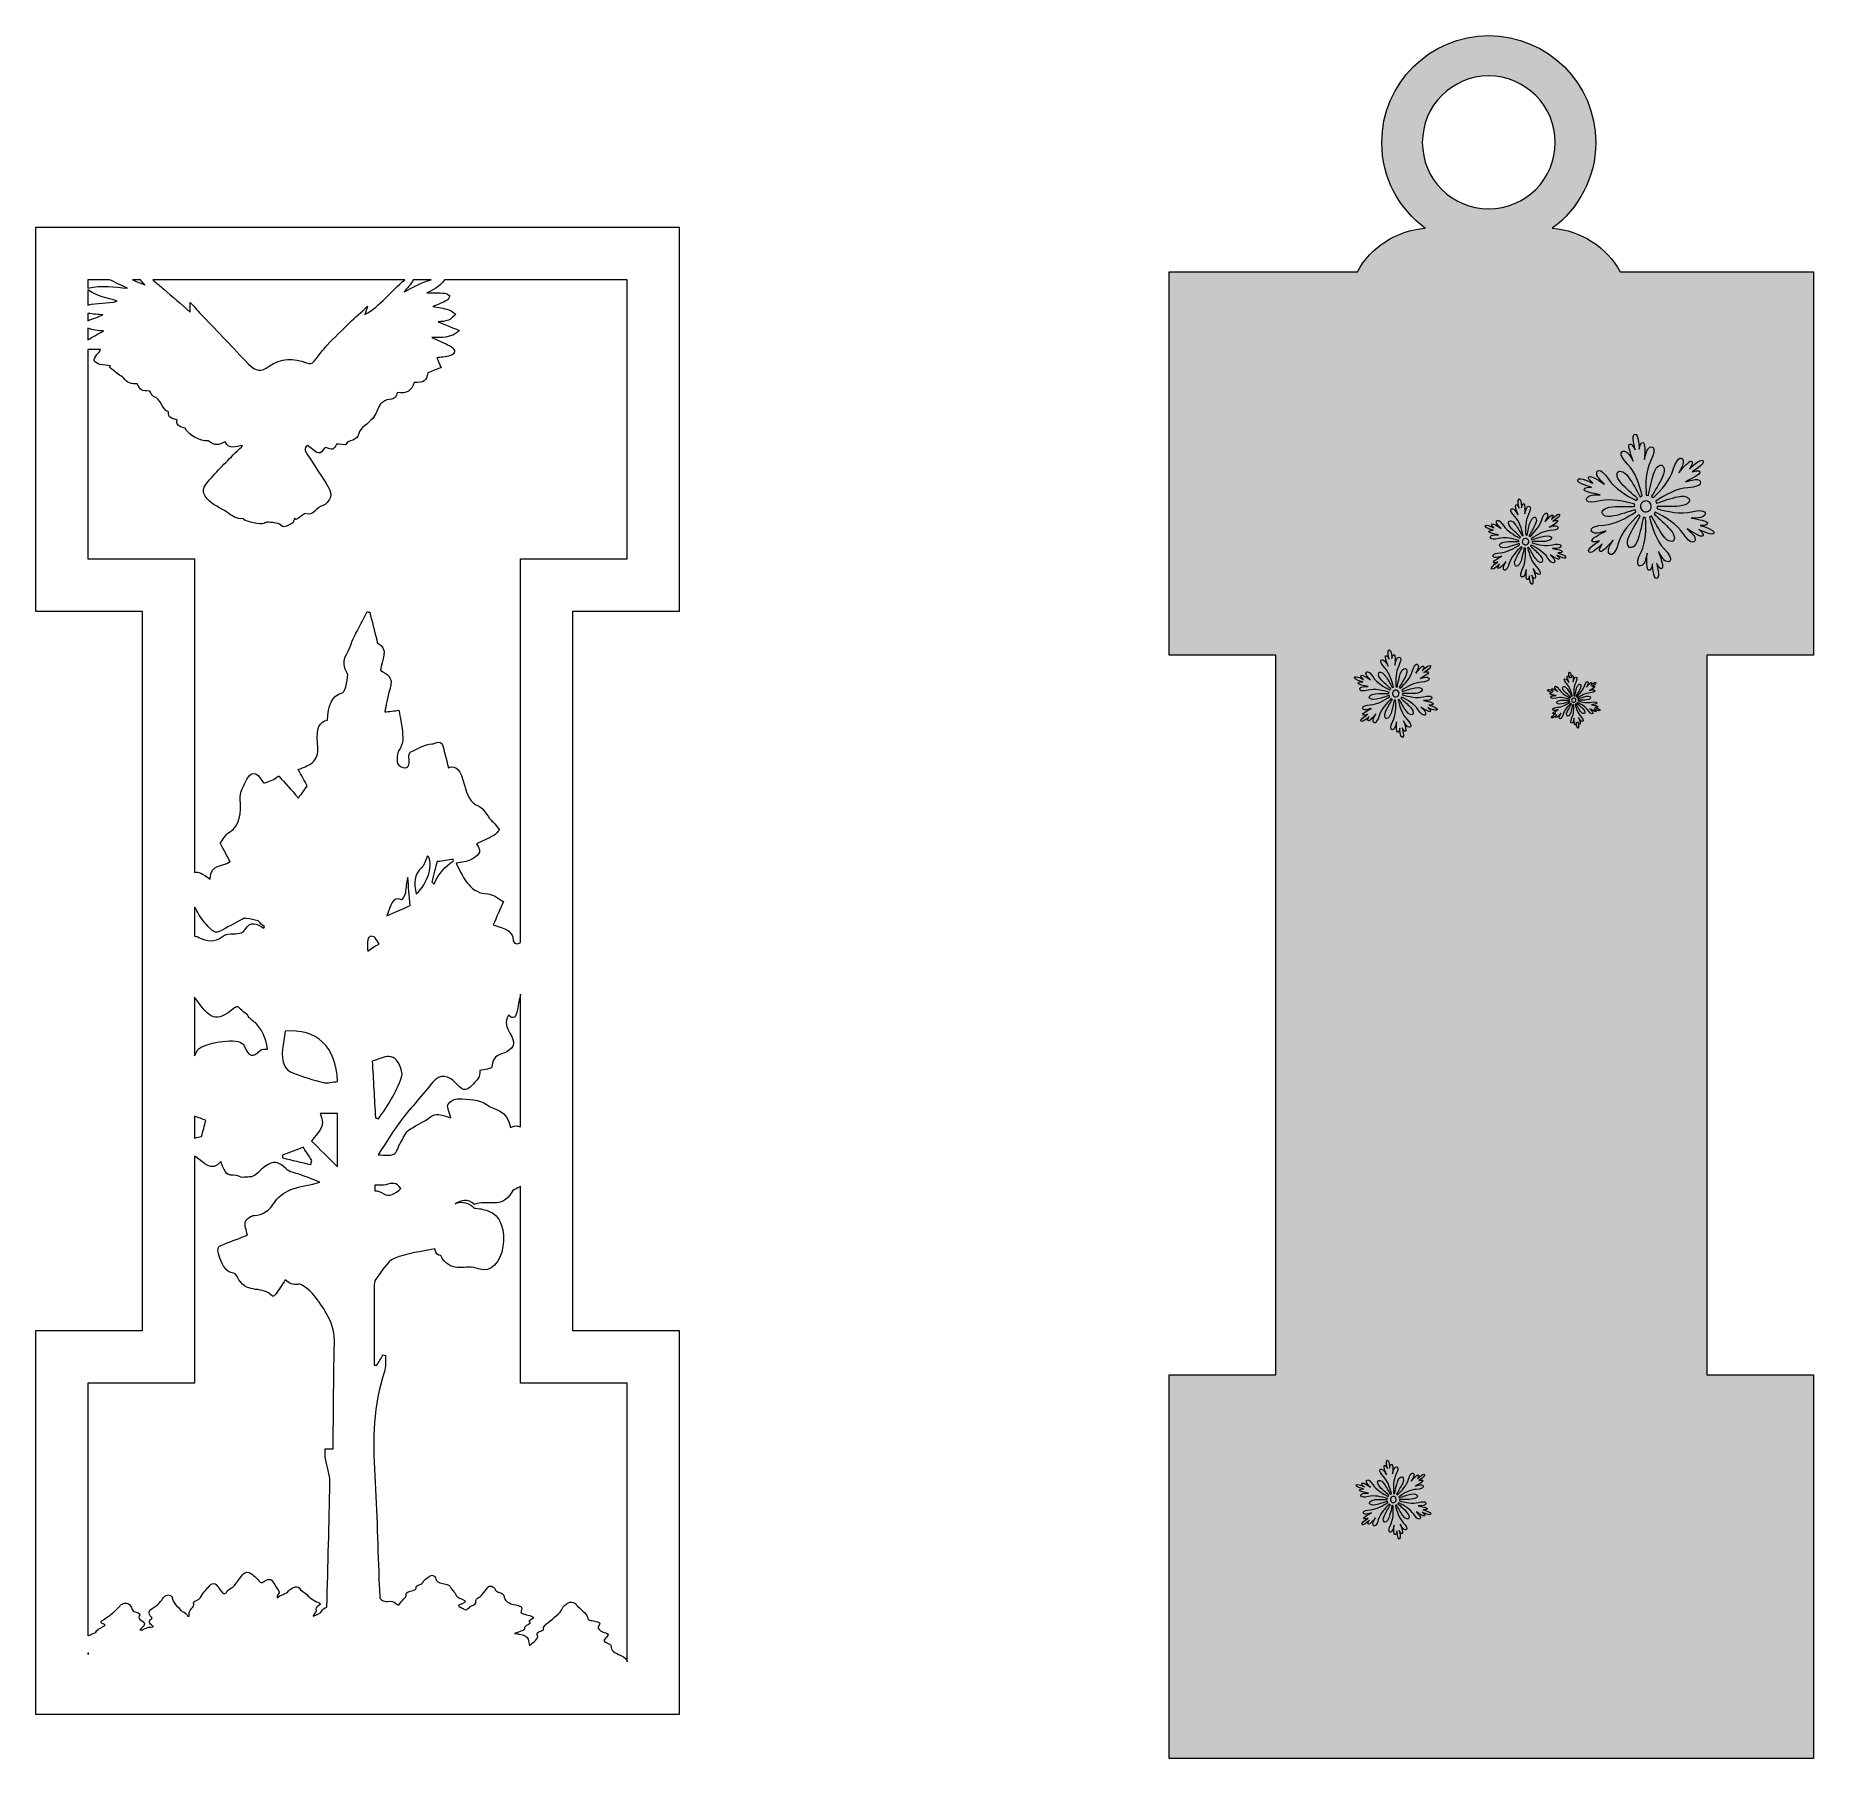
# Model space of a CAD drawing. Header units: millimetres. Extents: x 46 to 148, y -111 to -13.
import ezdxf

# ---------------------------------------------------------------- set-up
doc = ezdxf.new("R2010")
doc.units = ezdxf.units.MM
doc.header["$MEASUREMENT"] = 0
for name, color, linetype in [('engraving', 7, 'Continuous'), ('Layer 1', 7, 'Continuous'), ('Layer 2', 7, 'Continuous')]:
    doc.layers.add(name, color=color, linetype=linetype)

msp = doc.modelspace()

# ---------------------------------------------------------------- hatches: boundary and pattern name
at = {"layer": 'Layer 1'}
h = msp.add_hatch(color=2, dxfattribs=at)
h.dxf.hatch_style = 2
edge = h.paths.add_edge_path()
edge.add_spline(control_points=[(147.5, -48.01), (147.5, -48.01), (147.5, -26.04), (147.5, -26.04), (147.5, -26.04), (136.44, -26.04), (136.44, -26.04), (135.66, -24.65), (134.22, -23.68), (132.55, -23.55), (134.06, -22.44), (135.04, -20.65), (135.04, -18.64), (135.04, -15.26), (132.29, -12.52), (128.91, -12.52), (125.53, -12.52), (122.79, -15.26), (122.79, -18.64), (122.79, -20.65), (123.77, -22.44), (125.28, -23.55), (123.61, -23.68), (122.17, -24.65), (121.39, -26.04), (121.39, -26.04), (110.62, -26.04), (110.62, -26.04), (110.62, -26.04), (110.62, -48.01), (110.62, -48.01), (110.62, -48.01), (116.73, -48.01), (116.73, -48.01), (116.73, -48.01), (116.73, -89.23), (116.73, -89.23), (116.73, -89.23), (110.62, -89.23), (110.62, -89.23), (110.62, -89.23), (110.62, -111.19), (110.62, -111.19), (110.62, -111.19), (147.5, -111.19), (147.5, -111.19), (147.5, -111.19), (147.5, -89.23), (147.5, -89.23), (147.5, -89.23), (141.4, -89.23), (141.4, -89.23), (141.4, -89.23), (141.4, -48.01), (141.4, -48.01), (141.4, -48.01), (147.5, -48.01), (147.5, -48.01)], knot_values=[0, 0, 0, 0, 1, 1, 1, 2, 2, 2, 3, 3, 3, 4, 4, 4, 5, 5, 5, 6, 6, 6, 7, 7, 7, 8, 8, 8, 9, 9, 9, 10, 10, 10, 11, 11, 11, 12, 12, 12, 13, 13, 13, 14, 14, 14, 15, 15, 15, 16, 16, 16, 17, 17, 17, 18, 18, 18, 19, 19, 19, 19], degree=3, periodic=1)
edge = h.paths.add_edge_path()
edge.add_spline(control_points=[(125.11, -18.64), (125.11, -16.54), (126.81, -14.83), (128.91, -14.83), (131.01, -14.83), (132.72, -16.54), (132.72, -18.64), (132.72, -20.74), (131.01, -22.44), (128.91, -22.44), (126.81, -22.44), (125.11, -20.74), (125.11, -18.64)], knot_values=[0, 0, 0, 0, 1, 1, 1, 2, 2, 2, 3, 3, 3, 4, 4, 4, 4], degree=3, periodic=1)

# ---------------------------------------------------------------- linework, layer by layer
at = {"layer": 'engraving', "lineweight": 0}
for points, knots in [([(141.02, -40.58), (141.02, -40.58), (141.52, -40.6), (141.44, -40.43), (141.4, -40.32), (140.99, -40.23), (140.51, -40.15), (140.77, -40.15), (141.05, -40.14), (141.18, -40.07), (141.43, -39.92), (141.38, -39.58), (140.53, -39.79), (139.89, -39.95), (139.15, -39.78), (138.54, -39.61), (138.55, -39.56), (138.55, -39.52), (138.55, -39.48), (138.93, -39.49), (139.46, -39.5), (139.81, -39.47), (140.43, -39.42), (140.41, -39.1), (140.41, -39.1), (140.41, -39.1), (140.33, -38.8), (139.73, -38.93), (139.38, -39.01), (138.88, -39.17), (138.52, -39.3), (138.51, -39.26), (138.49, -39.22), (138.47, -39.18), (139, -38.83), (139.67, -38.45), (140.32, -38.41), (141.2, -38.36), (141.14, -38.02), (140.86, -37.95), (140.72, -37.92), (140.44, -38), (140.2, -38.07), (140.63, -37.85), (140.99, -37.65), (141.01, -37.53), (141.02, -37.34), (140.56, -37.51), (140.56, -37.51), (140.56, -37.51), (141.32, -37.05), (141.18, -36.87), (141.04, -36.69), (140.41, -37.33), (140.41, -37.33), (140.41, -37.33), (140.68, -36.92), (140.5, -36.89), (140.38, -36.88), (140.1, -37.19), (139.79, -37.56), (139.92, -37.34), (140.05, -37.09), (140.05, -36.94), (140.05, -36.65), (139.73, -36.52), (139.48, -37.37), (139.3, -37.99), (138.78, -38.56), (138.33, -39), (138.3, -38.97), (138.26, -38.94), (138.22, -38.92), (138.42, -38.6), (138.69, -38.15), (138.85, -37.83), (139.11, -37.27), (138.83, -37.12), (138.83, -37.12), (138.83, -37.12), (138.53, -37.04), (138.34, -37.63), (138.24, -37.97), (138.13, -38.48), (138.05, -38.86), (138.01, -38.85), (137.97, -38.84), (137.93, -38.84), (137.89, -38.21), (137.89, -37.44), (138.19, -36.86), (138.58, -36.07), (138.26, -35.95), (138.06, -36.16), (137.96, -36.27), (137.89, -36.54), (137.83, -36.79), (137.86, -36.31), (137.86, -35.89), (137.76, -35.82), (137.61, -35.71), (137.53, -36.2), (137.53, -36.2), (137.53, -36.2), (137.5, -35.31), (137.28, -35.34), (137.06, -35.38), (137.3, -36.24), (137.3, -36.24), (137.3, -36.24), (137.07, -35.8), (136.96, -35.94), (136.89, -36.04), (137.02, -36.44), (137.18, -36.89), (137.06, -36.67), (136.91, -36.43), (136.78, -36.36), (136.52, -36.21), (136.25, -36.43), (136.86, -37.06), (137.32, -37.53), (137.55, -38.26), (137.7, -38.87), (137.66, -38.89), (137.62, -38.91), (137.58, -38.93), (137.4, -38.59), (137.14, -38.13), (136.94, -37.84), (136.59, -37.33), (136.32, -37.5), (136.32, -37.5), (136.32, -37.5), (136.1, -37.72), (136.52, -38.18), (136.76, -38.44), (137.15, -38.79), (137.44, -39.04), (137.41, -39.07), (137.38, -39.11), (137.36, -39.14), (136.79, -38.86), (136.13, -38.47), (135.77, -37.93), (135.29, -37.19), (135.02, -37.41), (135.11, -37.69), (135.15, -37.83), (135.35, -38.03), (135.54, -38.2), (135.14, -37.94), (134.77, -37.73), (134.67, -37.78), (134.5, -37.85), (134.88, -38.17), (134.88, -38.17), (134.88, -38.17), (134.09, -37.74), (134.01, -37.96), (133.93, -38.17), (134.79, -38.39), (134.79, -38.39), (134.79, -38.39), (134.3, -38.36), (134.37, -38.53), (134.41, -38.64), (134.83, -38.73), (135.3, -38.82), (135.04, -38.81), (134.76, -38.82), (134.64, -38.9), (134.38, -39.05), (134.43, -39.39), (135.29, -39.17), (135.92, -39.02), (136.67, -39.18), (137.28, -39.36), (137.27, -39.4), (137.26, -39.44), (137.26, -39.49), (136.88, -39.48), (136.36, -39.47), (136, -39.5), (135.39, -39.55), (135.4, -39.86), (135.4, -39.86), (135.4, -39.86), (135.48, -40.17), (136.08, -40.03), (136.43, -39.95), (136.93, -39.79), (137.29, -39.67), (137.3, -39.71), (137.32, -39.75), (137.34, -39.79), (136.81, -40.13), (136.15, -40.52), (135.5, -40.55), (134.62, -40.6), (134.67, -40.94), (134.96, -41.01), (135.1, -41.05), (135.37, -40.97), (135.61, -40.89), (135.19, -41.11), (134.82, -41.32), (134.81, -41.44), (134.79, -41.62), (135.25, -41.45), (135.25, -41.45), (135.25, -41.45), (134.49, -41.92), (134.64, -42.09), (134.78, -42.27), (135.4, -41.64), (135.4, -41.64), (135.4, -41.64), (135.13, -42.05), (135.32, -42.07), (135.43, -42.09), (135.72, -41.78), (136.03, -41.41), (135.9, -41.63), (135.76, -41.88), (135.76, -42.02), (135.77, -42.32), (136.09, -42.45), (136.33, -41.6), (136.51, -40.97), (137.03, -40.41), (137.48, -39.97), (137.52, -40), (137.55, -40.02), (137.59, -40.04), (137.39, -40.37), (137.12, -40.82), (136.97, -41.14), (136.7, -41.7), (136.98, -41.84), (136.98, -41.84), (136.98, -41.84), (137.29, -41.93), (137.47, -41.34), (137.58, -41), (137.69, -40.48), (137.76, -40.11), (137.8, -40.12), (137.84, -40.12), (137.89, -40.13), (137.92, -40.76), (137.92, -41.52), (137.63, -42.11), (137.23, -42.89), (137.55, -43.02), (137.76, -42.8), (137.86, -42.7), (137.93, -42.42), (137.98, -42.17), (137.96, -42.65), (137.95, -43.07), (138.05, -43.14), (138.2, -43.25), (138.29, -42.77), (138.29, -42.77), (138.29, -42.77), (138.31, -43.65), (138.53, -43.62), (138.76, -43.59), (138.52, -42.73), (138.52, -42.73), (138.52, -42.73), (138.74, -43.17), (138.85, -43.02), (138.92, -42.93), (138.8, -42.53), (138.63, -42.07), (138.76, -42.3), (138.91, -42.54), (139.03, -42.61), (139.29, -42.75), (139.56, -42.54), (138.95, -41.91), (138.5, -41.44), (138.27, -40.7), (138.12, -40.09), (138.16, -40.08), (138.2, -40.06), (138.23, -40.04), (138.41, -40.37), (138.67, -40.83), (138.87, -41.12), (139.22, -41.63), (139.49, -41.46), (139.49, -41.46), (139.49, -41.46), (139.71, -41.24), (139.29, -40.79), (139.05, -40.53), (138.66, -40.18), (138.38, -39.92), (138.41, -39.89), (138.43, -39.86), (138.45, -39.82), (139.02, -40.1), (139.68, -40.49), (140.04, -41.04), (140.52, -41.77), (140.79, -41.56), (140.71, -41.27), (140.66, -41.13), (140.46, -40.94), (140.27, -40.76), (140.68, -41.02), (141.04, -41.24), (141.15, -41.19), (141.32, -41.11), (140.94, -40.8), (140.94, -40.8), (140.94, -40.8), (141.72, -41.22), (141.8, -41.01), (141.89, -40.8), (141.02, -40.58), (141.02, -40.58)], [0, 0, 0, 0, 1, 1, 1, 2, 2, 2, 3, 3, 3, 4, 4, 4, 5, 5, 5, 6, 6, 6, 7, 7, 7, 8, 8, 8, 9, 9, 9, 10, 10, 10, 11, 11, 11, 12, 12, 12, 13, 13, 13, 14, 14, 14, 15, 15, 15, 16, 16, 16, 17, 17, 17, 18, 18, 18, 19, 19, 19, 20, 20, 20, 21, 21, 21, 22, 22, 22, 23, 23, 23, 24, 24, 24, 25, 25, 25, 26, 26, 26, 27, 27, 27, 28, 28, 28, 29, 29, 29, 30, 30, 30, 31, 31, 31, 32, 32, 32, 33, 33, 33, 34, 34, 34, 35, 35, 35, 36, 36, 36, 37, 37, 37, 38, 38, 38, 39, 39, 39, 40, 40, 40, 41, 41, 41, 42, 42, 42, 43, 43, 43, 44, 44, 44, 45, 45, 45, 46, 46, 46, 47, 47, 47, 48, 48, 48, 49, 49, 49, 50, 50, 50, 51, 51, 51, 52, 52, 52, 53, 53, 53, 54, 54, 54, 55, 55, 55, 56, 56, 56, 57, 57, 57, 58, 58, 58, 59, 59, 59, 60, 60, 60, 61, 61, 61, 62, 62, 62, 63, 63, 63, 64, 64, 64, 65, 65, 65, 66, 66, 66, 67, 67, 67, 68, 68, 68, 69, 69, 69, 70, 70, 70, 71, 71, 71, 72, 72, 72, 73, 73, 73, 74, 74, 74, 75, 75, 75, 76, 76, 76, 77, 77, 77, 78, 78, 78, 79, 79, 79, 80, 80, 80, 81, 81, 81, 82, 82, 82, 83, 83, 83, 84, 84, 84, 85, 85, 85, 86, 86, 86, 87, 87, 87, 88, 88, 88, 89, 89, 89, 90, 90, 90, 91, 91, 91, 92, 92, 92, 93, 93, 93, 94, 94, 94, 95, 95, 95, 96, 96, 96, 97, 97, 97, 98, 98, 98, 99, 99, 99, 100, 100, 100, 101, 101, 101, 102, 102, 102, 103, 103, 103, 104, 104, 104, 105, 105, 105, 106, 106, 106, 107, 107, 107, 108, 108, 108, 108]), ([(132.87, -42.15), (132.87, -42.15), (133.16, -42.17), (133.12, -42.06), (133.09, -42), (132.85, -41.95), (132.56, -41.9), (132.72, -41.9), (132.88, -41.89), (132.96, -41.85), (133.11, -41.76), (133.08, -41.56), (132.57, -41.68), (132.2, -41.78), (131.75, -41.68), (131.39, -41.57), (131.4, -41.55), (131.4, -41.52), (131.4, -41.5), (131.63, -41.5), (131.94, -41.51), (132.15, -41.49), (132.51, -41.46), (132.51, -41.28), (132.51, -41.28), (132.51, -41.28), (132.46, -41.1), (132.1, -41.18), (131.89, -41.22), (131.6, -41.32), (131.38, -41.39), (131.38, -41.37), (131.37, -41.34), (131.35, -41.32), (131.67, -41.11), (132.06, -40.89), (132.45, -40.87), (132.97, -40.84), (132.94, -40.64), (132.77, -40.59), (132.68, -40.57), (132.52, -40.62), (132.38, -40.67), (132.63, -40.54), (132.85, -40.41), (132.86, -40.34), (132.87, -40.23), (132.59, -40.33), (132.59, -40.33), (132.59, -40.33), (133.04, -40.06), (132.96, -39.95), (132.87, -39.85), (132.5, -40.23), (132.5, -40.23), (132.5, -40.23), (132.66, -39.98), (132.55, -39.97), (132.49, -39.96), (132.32, -40.14), (132.13, -40.36), (132.21, -40.23), (132.29, -40.08), (132.29, -40), (132.29, -39.82), (132.1, -39.75), (131.95, -40.25), (131.85, -40.62), (131.54, -40.95), (131.27, -41.21), (131.25, -41.2), (131.23, -41.18), (131.21, -41.17), (131.33, -40.98), (131.48, -40.71), (131.57, -40.52), (131.73, -40.19), (131.57, -40.1), (131.57, -40.1), (131.57, -40.1), (131.39, -40.05), (131.28, -40.4), (131.21, -40.6), (131.15, -40.91), (131.11, -41.13), (131.08, -41.12), (131.06, -41.12), (131.03, -41.12), (131.01, -40.75), (131.01, -40.29), (131.18, -39.95), (131.42, -39.48), (131.23, -39.41), (131.11, -39.53), (131.05, -39.6), (131.01, -39.76), (130.97, -39.91), (130.99, -39.62), (130.99, -39.37), (130.93, -39.33), (130.84, -39.27), (130.79, -39.56), (130.79, -39.56), (130.79, -39.56), (130.78, -39.03), (130.65, -39.05), (130.51, -39.07), (130.66, -39.58), (130.66, -39.58), (130.66, -39.58), (130.52, -39.32), (130.46, -39.4), (130.42, -39.46), (130.49, -39.7), (130.59, -39.97), (130.51, -39.83), (130.43, -39.69), (130.35, -39.65), (130.2, -39.56), (130.04, -39.69), (130.4, -40.06), (130.67, -40.34), (130.8, -40.78), (130.89, -41.14), (130.87, -41.15), (130.85, -41.16), (130.83, -41.17), (130.72, -40.97), (130.57, -40.7), (130.45, -40.53), (130.24, -40.23), (130.08, -40.33), (130.08, -40.33), (130.08, -40.33), (129.95, -40.46), (130.2, -40.73), (130.34, -40.88), (130.57, -41.09), (130.74, -41.24), (130.72, -41.26), (130.71, -41.28), (130.69, -41.3), (130.36, -41.13), (129.97, -40.9), (129.75, -40.58), (129.47, -40.14), (129.31, -40.27), (129.36, -40.44), (129.38, -40.52), (129.5, -40.64), (129.62, -40.74), (129.38, -40.59), (129.16, -40.46), (129.1, -40.49), (129, -40.54), (129.22, -40.72), (129.22, -40.72), (129.22, -40.72), (128.76, -40.47), (128.71, -40.6), (128.66, -40.72), (129.17, -40.85), (129.17, -40.85), (129.17, -40.85), (128.88, -40.84), (128.92, -40.94), (128.95, -41), (129.19, -41.06), (129.47, -41.11), (129.32, -41.1), (129.15, -41.11), (129.08, -41.15), (128.93, -41.24), (128.96, -41.45), (129.47, -41.32), (129.84, -41.23), (130.28, -41.32), (130.64, -41.43), (130.64, -41.45), (130.64, -41.48), (130.64, -41.5), (130.41, -41.5), (130.1, -41.49), (129.89, -41.51), (129.52, -41.54), (129.53, -41.73), (129.53, -41.73), (129.53, -41.73), (129.58, -41.91), (129.94, -41.83), (130.14, -41.78), (130.44, -41.68), (130.65, -41.61), (130.66, -41.64), (130.67, -41.66), (130.68, -41.68), (130.37, -41.89), (129.97, -42.11), (129.59, -42.14), (129.07, -42.16), (129.1, -42.37), (129.27, -42.41), (129.35, -42.43), (129.51, -42.38), (129.66, -42.34), (129.41, -42.47), (129.19, -42.59), (129.18, -42.66), (129.17, -42.77), (129.44, -42.67), (129.44, -42.67), (129.44, -42.67), (129, -42.94), (129.08, -43.05), (129.16, -43.16), (129.53, -42.78), (129.53, -42.78), (129.53, -42.78), (129.37, -43.02), (129.48, -43.04), (129.55, -43.04), (129.72, -42.86), (129.9, -42.64), (129.83, -42.77), (129.75, -42.92), (129.75, -43.01), (129.75, -43.18), (129.94, -43.26), (130.08, -42.76), (130.19, -42.38), (130.5, -42.05), (130.77, -41.79), (130.79, -41.81), (130.81, -41.82), (130.83, -41.83), (130.71, -42.03), (130.55, -42.29), (130.46, -42.48), (130.3, -42.81), (130.47, -42.9), (130.47, -42.9), (130.47, -42.9), (130.65, -42.95), (130.76, -42.6), (130.82, -42.4), (130.89, -42.1), (130.93, -41.87), (130.96, -41.88), (130.98, -41.88), (131.01, -41.88), (131.03, -42.26), (131.03, -42.71), (130.85, -43.06), (130.62, -43.52), (130.81, -43.6), (130.93, -43.47), (130.99, -43.41), (131.03, -43.24), (131.06, -43.1), (131.05, -43.38), (131.05, -43.63), (131.1, -43.67), (131.19, -43.74), (131.24, -43.45), (131.24, -43.45), (131.24, -43.45), (131.26, -43.97), (131.39, -43.95), (131.52, -43.93), (131.38, -43.43), (131.38, -43.43), (131.38, -43.43), (131.51, -43.69), (131.58, -43.6), (131.62, -43.54), (131.55, -43.31), (131.45, -43.04), (131.52, -43.17), (131.61, -43.31), (131.69, -43.35), (131.84, -43.44), (132, -43.31), (131.64, -42.94), (131.37, -42.66), (131.23, -42.23), (131.14, -41.86), (131.17, -41.85), (131.19, -41.84), (131.21, -41.83), (131.32, -42.03), (131.47, -42.3), (131.59, -42.47), (131.8, -42.78), (131.96, -42.68), (131.96, -42.68), (131.96, -42.68), (132.09, -42.54), (131.84, -42.27), (131.7, -42.12), (131.47, -41.91), (131.3, -41.76), (131.31, -41.74), (131.33, -41.72), (131.34, -41.7), (131.68, -41.87), (132.07, -42.1), (132.28, -42.42), (132.57, -42.86), (132.73, -42.73), (132.68, -42.56), (132.65, -42.48), (132.53, -42.36), (132.42, -42.26), (132.66, -42.41), (132.88, -42.54), (132.94, -42.51), (133.04, -42.47), (132.82, -42.28), (132.82, -42.28), (132.82, -42.28), (133.28, -42.53), (133.33, -42.41), (133.38, -42.28), (132.87, -42.15), (132.87, -42.15)], [0, 0, 0, 0, 1, 1, 1, 2, 2, 2, 3, 3, 3, 4, 4, 4, 5, 5, 5, 6, 6, 6, 7, 7, 7, 8, 8, 8, 9, 9, 9, 10, 10, 10, 11, 11, 11, 12, 12, 12, 13, 13, 13, 14, 14, 14, 15, 15, 15, 16, 16, 16, 17, 17, 17, 18, 18, 18, 19, 19, 19, 20, 20, 20, 21, 21, 21, 22, 22, 22, 23, 23, 23, 24, 24, 24, 25, 25, 25, 26, 26, 26, 27, 27, 27, 28, 28, 28, 29, 29, 29, 30, 30, 30, 31, 31, 31, 32, 32, 32, 33, 33, 33, 34, 34, 34, 35, 35, 35, 36, 36, 36, 37, 37, 37, 38, 38, 38, 39, 39, 39, 40, 40, 40, 41, 41, 41, 42, 42, 42, 43, 43, 43, 44, 44, 44, 45, 45, 45, 46, 46, 46, 47, 47, 47, 48, 48, 48, 49, 49, 49, 50, 50, 50, 51, 51, 51, 52, 52, 52, 53, 53, 53, 54, 54, 54, 55, 55, 55, 56, 56, 56, 57, 57, 57, 58, 58, 58, 59, 59, 59, 60, 60, 60, 61, 61, 61, 62, 62, 62, 63, 63, 63, 64, 64, 64, 65, 65, 65, 66, 66, 66, 67, 67, 67, 68, 68, 68, 69, 69, 69, 70, 70, 70, 71, 71, 71, 72, 72, 72, 73, 73, 73, 74, 74, 74, 75, 75, 75, 76, 76, 76, 77, 77, 77, 78, 78, 78, 79, 79, 79, 80, 80, 80, 81, 81, 81, 82, 82, 82, 83, 83, 83, 84, 84, 84, 85, 85, 85, 86, 86, 86, 87, 87, 87, 88, 88, 88, 89, 89, 89, 90, 90, 90, 91, 91, 91, 92, 92, 92, 93, 93, 93, 94, 94, 94, 95, 95, 95, 96, 96, 96, 97, 97, 97, 98, 98, 98, 99, 99, 99, 100, 100, 100, 101, 101, 101, 102, 102, 102, 103, 103, 103, 104, 104, 104, 105, 105, 105, 106, 106, 106, 107, 107, 107, 108, 108, 108, 108]), ([(137.95, -39.79), (137.78, -39.82), (137.62, -39.7), (137.6, -39.53), (137.57, -39.36), (137.69, -39.2), (137.86, -39.17), (138.03, -39.15), (138.19, -39.26), (138.22, -39.44), (138.24, -39.61), (138.12, -39.77), (137.95, -39.79)], [0, 0, 0, 0, 1, 1, 1, 2, 2, 2, 3, 3, 3, 4, 4, 4, 4]), ([(131.05, -41.68), (130.94, -41.7), (130.85, -41.63), (130.83, -41.53), (130.82, -41.43), (130.89, -41.33), (130.99, -41.32), (131.09, -41.3), (131.19, -41.37), (131.2, -41.47), (131.22, -41.57), (131.15, -41.67), (131.05, -41.68)], [0, 0, 0, 0, 1, 1, 1, 2, 2, 2, 3, 3, 3, 4, 4, 4, 4]), ([(125.48, -50.86), (125.48, -50.86), (125.78, -50.88), (125.74, -50.78), (125.71, -50.71), (125.46, -50.65), (125.17, -50.6), (125.33, -50.61), (125.5, -50.6), (125.58, -50.55), (125.73, -50.46), (125.7, -50.26), (125.18, -50.39), (124.8, -50.48), (124.34, -50.38), (123.97, -50.27), (123.98, -50.25), (123.98, -50.22), (123.98, -50.2), (124.21, -50.2), (124.53, -50.21), (124.75, -50.19), (125.12, -50.16), (125.11, -49.97), (125.11, -49.97), (125.11, -49.97), (125.06, -49.78), (124.7, -49.87), (124.49, -49.91), (124.18, -50.01), (123.96, -50.09), (123.96, -50.06), (123.95, -50.04), (123.93, -50.01), (124.25, -49.8), (124.66, -49.57), (125.05, -49.55), (125.59, -49.52), (125.56, -49.31), (125.38, -49.27), (125.3, -49.25), (125.13, -49.3), (124.98, -49.34), (125.24, -49.21), (125.46, -49.08), (125.47, -49.01), (125.48, -48.9), (125.2, -49), (125.2, -49), (125.2, -49), (125.66, -48.72), (125.58, -48.61), (125.49, -48.5), (125.11, -48.89), (125.11, -48.89), (125.11, -48.89), (125.28, -48.64), (125.16, -48.63), (125.09, -48.62), (124.92, -48.81), (124.73, -49.03), (124.81, -48.9), (124.89, -48.75), (124.89, -48.66), (124.89, -48.48), (124.69, -48.4), (124.55, -48.91), (124.44, -49.29), (124.12, -49.64), (123.85, -49.9), (123.83, -49.89), (123.8, -49.87), (123.78, -49.86), (123.9, -49.66), (124.07, -49.39), (124.16, -49.19), (124.32, -48.85), (124.15, -48.76), (124.15, -48.76), (124.15, -48.76), (123.97, -48.71), (123.85, -49.07), (123.79, -49.28), (123.72, -49.59), (123.68, -49.82), (123.65, -49.81), (123.63, -49.81), (123.6, -49.81), (123.58, -49.42), (123.58, -48.96), (123.76, -48.61), (124, -48.13), (123.8, -48.05), (123.68, -48.18), (123.62, -48.25), (123.58, -48.41), (123.54, -48.57), (123.56, -48.27), (123.56, -48.02), (123.5, -47.98), (123.41, -47.91), (123.36, -48.2), (123.36, -48.2), (123.36, -48.2), (123.35, -47.66), (123.21, -47.69), (123.07, -47.71), (123.22, -48.23), (123.22, -48.23), (123.22, -48.23), (123.08, -47.96), (123.01, -48.05), (122.97, -48.11), (123.05, -48.35), (123.15, -48.63), (123.07, -48.49), (122.98, -48.34), (122.9, -48.3), (122.75, -48.21), (122.58, -48.34), (122.96, -48.73), (123.23, -49.01), (123.37, -49.46), (123.46, -49.83), (123.44, -49.84), (123.41, -49.85), (123.39, -49.86), (123.28, -49.66), (123.13, -49.38), (123, -49.2), (122.79, -48.89), (122.63, -48.99), (122.63, -48.99), (122.63, -48.99), (122.49, -49.13), (122.75, -49.41), (122.89, -49.56), (123.13, -49.78), (123.3, -49.93), (123.29, -49.95), (123.27, -49.97), (123.26, -49.99), (122.91, -49.82), (122.51, -49.59), (122.29, -49.25), (122, -48.81), (121.84, -48.94), (121.89, -49.11), (121.91, -49.2), (122.04, -49.32), (122.15, -49.42), (121.91, -49.26), (121.69, -49.13), (121.62, -49.16), (121.52, -49.21), (121.75, -49.4), (121.75, -49.4), (121.75, -49.4), (121.27, -49.14), (121.22, -49.27), (121.17, -49.4), (121.7, -49.53), (121.7, -49.53), (121.7, -49.53), (121.4, -49.52), (121.44, -49.62), (121.47, -49.69), (121.72, -49.74), (122.01, -49.79), (121.85, -49.79), (121.68, -49.8), (121.6, -49.84), (121.45, -49.93), (121.48, -50.14), (122, -50.01), (122.38, -49.92), (122.84, -50.02), (123.21, -50.12), (123.2, -50.15), (123.2, -50.18), (123.2, -50.2), (122.97, -50.19), (122.65, -50.19), (122.43, -50.21), (122.06, -50.24), (122.07, -50.43), (122.07, -50.43), (122.07, -50.43), (122.12, -50.61), (122.48, -50.53), (122.69, -50.48), (123, -50.39), (123.21, -50.31), (123.22, -50.34), (123.23, -50.36), (123.25, -50.38), (122.92, -50.59), (122.52, -50.83), (122.13, -50.85), (121.59, -50.88), (121.62, -51.09), (121.8, -51.13), (121.88, -51.15), (122.05, -51.1), (122.2, -51.05), (121.94, -51.19), (121.71, -51.31), (121.71, -51.39), (121.7, -51.5), (121.98, -51.39), (121.98, -51.39), (121.98, -51.39), (121.52, -51.68), (121.6, -51.79), (121.69, -51.89), (122.07, -51.51), (122.07, -51.51), (122.07, -51.51), (121.9, -51.76), (122.02, -51.77), (122.09, -51.78), (122.26, -51.59), (122.45, -51.37), (122.37, -51.5), (122.29, -51.65), (122.29, -51.74), (122.29, -51.92), (122.48, -52), (122.63, -51.48), (122.74, -51.1), (123.06, -50.76), (123.33, -50.49), (123.35, -50.51), (123.37, -50.53), (123.4, -50.54), (123.27, -50.74), (123.11, -51.01), (123.02, -51.2), (122.86, -51.54), (123.03, -51.63), (123.03, -51.63), (123.03, -51.63), (123.21, -51.68), (123.32, -51.32), (123.39, -51.12), (123.45, -50.81), (123.5, -50.58), (123.53, -50.58), (123.55, -50.59), (123.58, -50.59), (123.6, -50.97), (123.6, -51.44), (123.42, -51.79), (123.18, -52.27), (123.37, -52.34), (123.5, -52.22), (123.56, -52.15), (123.6, -51.98), (123.63, -51.83), (123.62, -52.12), (123.62, -52.38), (123.68, -52.42), (123.77, -52.49), (123.82, -52.19), (123.82, -52.19), (123.82, -52.19), (123.83, -52.73), (123.97, -52.71), (124.11, -52.69), (123.96, -52.17), (123.96, -52.17), (123.96, -52.17), (124.1, -52.44), (124.16, -52.35), (124.21, -52.29), (124.13, -52.05), (124.03, -51.77), (124.11, -51.91), (124.2, -52.05), (124.27, -52.1), (124.43, -52.19), (124.6, -52.06), (124.22, -51.67), (123.95, -51.39), (123.81, -50.94), (123.72, -50.57), (123.74, -50.56), (123.76, -50.55), (123.79, -50.54), (123.9, -50.74), (124.05, -51.02), (124.18, -51.19), (124.39, -51.5), (124.55, -51.4), (124.55, -51.4), (124.55, -51.4), (124.69, -51.27), (124.43, -50.99), (124.29, -50.83), (124.05, -50.62), (123.87, -50.47), (123.89, -50.45), (123.91, -50.43), (123.92, -50.4), (124.26, -50.58), (124.67, -50.81), (124.88, -51.14), (125.18, -51.59), (125.34, -51.46), (125.29, -51.29), (125.26, -51.2), (125.14, -51.08), (125.03, -50.98), (125.27, -51.13), (125.49, -51.26), (125.56, -51.24), (125.66, -51.19), (125.43, -51), (125.43, -51), (125.43, -51), (125.91, -51.25), (125.96, -51.13), (126.01, -51), (125.48, -50.86), (125.48, -50.86)], [0, 0, 0, 0, 1, 1, 1, 2, 2, 2, 3, 3, 3, 4, 4, 4, 5, 5, 5, 6, 6, 6, 7, 7, 7, 8, 8, 8, 9, 9, 9, 10, 10, 10, 11, 11, 11, 12, 12, 12, 13, 13, 13, 14, 14, 14, 15, 15, 15, 16, 16, 16, 17, 17, 17, 18, 18, 18, 19, 19, 19, 20, 20, 20, 21, 21, 21, 22, 22, 22, 23, 23, 23, 24, 24, 24, 25, 25, 25, 26, 26, 26, 27, 27, 27, 28, 28, 28, 29, 29, 29, 30, 30, 30, 31, 31, 31, 32, 32, 32, 33, 33, 33, 34, 34, 34, 35, 35, 35, 36, 36, 36, 37, 37, 37, 38, 38, 38, 39, 39, 39, 40, 40, 40, 41, 41, 41, 42, 42, 42, 43, 43, 43, 44, 44, 44, 45, 45, 45, 46, 46, 46, 47, 47, 47, 48, 48, 48, 49, 49, 49, 50, 50, 50, 51, 51, 51, 52, 52, 52, 53, 53, 53, 54, 54, 54, 55, 55, 55, 56, 56, 56, 57, 57, 57, 58, 58, 58, 59, 59, 59, 60, 60, 60, 61, 61, 61, 62, 62, 62, 63, 63, 63, 64, 64, 64, 65, 65, 65, 66, 66, 66, 67, 67, 67, 68, 68, 68, 69, 69, 69, 70, 70, 70, 71, 71, 71, 72, 72, 72, 73, 73, 73, 74, 74, 74, 75, 75, 75, 76, 76, 76, 77, 77, 77, 78, 78, 78, 79, 79, 79, 80, 80, 80, 81, 81, 81, 82, 82, 82, 83, 83, 83, 84, 84, 84, 85, 85, 85, 86, 86, 86, 87, 87, 87, 88, 88, 88, 89, 89, 89, 90, 90, 90, 91, 91, 91, 92, 92, 92, 93, 93, 93, 94, 94, 94, 95, 95, 95, 96, 96, 96, 97, 97, 97, 98, 98, 98, 99, 99, 99, 100, 100, 100, 101, 101, 101, 102, 102, 102, 103, 103, 103, 104, 104, 104, 105, 105, 105, 106, 106, 106, 107, 107, 107, 108, 108, 108, 108]), ([(134.99, -51), (134.99, -51), (135.18, -51.01), (135.15, -50.94), (135.13, -50.9), (134.97, -50.87), (134.79, -50.84), (134.89, -50.84), (135, -50.83), (135.05, -50.8), (135.15, -50.75), (135.13, -50.61), (134.8, -50.7), (134.55, -50.76), (134.26, -50.69), (134.03, -50.62), (134.03, -50.61), (134.03, -50.59), (134.03, -50.58), (134.18, -50.58), (134.38, -50.58), (134.52, -50.57), (134.76, -50.55), (134.75, -50.43), (134.75, -50.43), (134.75, -50.43), (134.72, -50.31), (134.49, -50.36), (134.35, -50.39), (134.16, -50.46), (134.02, -50.51), (134.01, -50.49), (134.01, -50.47), (134, -50.46), (134.2, -50.32), (134.46, -50.18), (134.71, -50.16), (135.06, -50.14), (135.03, -50.01), (134.92, -49.98), (134.87, -49.97), (134.76, -50), (134.67, -50.03), (134.83, -49.95), (134.98, -49.87), (134.98, -49.82), (134.99, -49.75), (134.81, -49.81), (134.81, -49.81), (134.81, -49.81), (135.1, -49.63), (135.05, -49.57), (134.99, -49.5), (134.75, -49.74), (134.75, -49.74), (134.75, -49.74), (134.86, -49.58), (134.78, -49.57), (134.74, -49.57), (134.63, -49.69), (134.51, -49.83), (134.56, -49.75), (134.61, -49.65), (134.61, -49.59), (134.61, -49.48), (134.49, -49.43), (134.39, -49.76), (134.32, -50), (134.12, -50.22), (133.94, -50.39), (133.93, -50.38), (133.92, -50.37), (133.9, -50.36), (133.98, -50.23), (134.08, -50.06), (134.14, -49.94), (134.25, -49.72), (134.14, -49.66), (134.14, -49.66), (134.14, -49.66), (134.02, -49.63), (133.95, -49.86), (133.91, -49.99), (133.87, -50.19), (133.84, -50.33), (133.82, -50.33), (133.81, -50.33), (133.79, -50.33), (133.77, -50.08), (133.78, -49.79), (133.89, -49.56), (134.04, -49.26), (133.92, -49.21), (133.84, -49.29), (133.8, -49.33), (133.77, -49.44), (133.75, -49.54), (133.76, -49.35), (133.76, -49.19), (133.73, -49.16), (133.67, -49.12), (133.63, -49.31), (133.63, -49.31), (133.63, -49.31), (133.62, -48.96), (133.54, -48.97), (133.45, -48.99), (133.54, -49.32), (133.54, -49.32), (133.54, -49.32), (133.46, -49.15), (133.41, -49.21), (133.39, -49.24), (133.44, -49.4), (133.5, -49.57), (133.45, -49.49), (133.39, -49.39), (133.34, -49.37), (133.25, -49.31), (133.14, -49.39), (133.38, -49.64), (133.55, -49.82), (133.64, -50.1), (133.7, -50.34), (133.68, -50.35), (133.67, -50.35), (133.65, -50.36), (133.58, -50.23), (133.49, -50.06), (133.41, -49.94), (133.27, -49.74), (133.17, -49.81), (133.17, -49.81), (133.17, -49.81), (133.08, -49.9), (133.24, -50.07), (133.34, -50.17), (133.49, -50.31), (133.6, -50.41), (133.59, -50.42), (133.58, -50.43), (133.57, -50.45), (133.35, -50.34), (133.09, -50.19), (132.96, -49.98), (132.77, -49.69), (132.66, -49.77), (132.7, -49.88), (132.71, -49.94), (132.79, -50.01), (132.86, -50.08), (132.71, -49.98), (132.57, -49.9), (132.53, -49.92), (132.46, -49.95), (132.61, -50.07), (132.61, -50.07), (132.61, -50.07), (132.3, -49.9), (132.27, -49.99), (132.24, -50.07), (132.57, -50.15), (132.57, -50.15), (132.57, -50.15), (132.38, -50.14), (132.41, -50.21), (132.43, -50.25), (132.59, -50.29), (132.77, -50.32), (132.67, -50.32), (132.56, -50.32), (132.51, -50.35), (132.42, -50.41), (132.44, -50.54), (132.77, -50.46), (133.01, -50.4), (133.3, -50.46), (133.54, -50.53), (133.53, -50.55), (133.53, -50.56), (133.53, -50.58), (133.38, -50.57), (133.18, -50.57), (133.04, -50.58), (132.81, -50.6), (132.81, -50.72), (132.81, -50.72), (132.81, -50.72), (132.84, -50.84), (133.08, -50.79), (133.21, -50.76), (133.4, -50.7), (133.54, -50.65), (133.55, -50.66), (133.55, -50.68), (133.56, -50.7), (133.36, -50.83), (133.1, -50.98), (132.85, -50.99), (132.51, -51.01), (132.53, -51.14), (132.64, -51.17), (132.69, -51.18), (132.8, -51.15), (132.89, -51.12), (132.73, -51.21), (132.59, -51.29), (132.58, -51.33), (132.57, -51.41), (132.75, -51.34), (132.75, -51.34), (132.75, -51.34), (132.46, -51.52), (132.51, -51.59), (132.57, -51.66), (132.81, -51.41), (132.81, -51.41), (132.81, -51.41), (132.71, -51.57), (132.78, -51.58), (132.82, -51.59), (132.93, -51.46), (133.05, -51.32), (133, -51.41), (132.95, -51.5), (132.95, -51.56), (132.95, -51.67), (133.08, -51.72), (133.17, -51.4), (133.24, -51.15), (133.44, -50.93), (133.62, -50.76), (133.63, -50.78), (133.64, -50.79), (133.66, -50.79), (133.58, -50.92), (133.48, -51.09), (133.42, -51.22), (133.31, -51.43), (133.42, -51.49), (133.42, -51.49), (133.42, -51.49), (133.54, -51.52), (133.61, -51.29), (133.65, -51.16), (133.69, -50.96), (133.72, -50.82), (133.74, -50.82), (133.76, -50.83), (133.77, -50.83), (133.79, -51.07), (133.79, -51.37), (133.67, -51.59), (133.52, -51.9), (133.64, -51.95), (133.72, -51.86), (133.76, -51.82), (133.79, -51.72), (133.81, -51.62), (133.8, -51.8), (133.8, -51.97), (133.84, -51.99), (133.89, -52.04), (133.93, -51.85), (133.93, -51.85), (133.93, -51.85), (133.94, -52.19), (134.02, -52.18), (134.11, -52.17), (134.02, -51.83), (134.02, -51.83), (134.02, -51.83), (134.1, -52), (134.15, -51.95), (134.17, -51.91), (134.13, -51.76), (134.06, -51.58), (134.11, -51.67), (134.17, -51.76), (134.22, -51.79), (134.32, -51.84), (134.42, -51.76), (134.18, -51.52), (134.01, -51.33), (133.92, -51.05), (133.86, -50.81), (133.88, -50.81), (133.89, -50.8), (133.91, -50.79), (133.98, -50.92), (134.08, -51.1), (134.15, -51.21), (134.29, -51.41), (134.39, -51.34), (134.39, -51.34), (134.39, -51.34), (134.48, -51.26), (134.32, -51.08), (134.22, -50.98), (134.07, -50.85), (133.96, -50.75), (133.97, -50.74), (133.98, -50.72), (133.99, -50.71), (134.21, -50.82), (134.47, -50.97), (134.61, -51.18), (134.79, -51.46), (134.9, -51.38), (134.86, -51.27), (134.85, -51.22), (134.77, -51.14), (134.7, -51.07), (134.85, -51.17), (134.99, -51.26), (135.04, -51.24), (135.1, -51.21), (134.95, -51.09), (134.95, -51.09), (134.95, -51.09), (135.26, -51.25), (135.29, -51.17), (135.32, -51.09), (134.99, -51), (134.99, -51)], [0, 0, 0, 0, 1, 1, 1, 2, 2, 2, 3, 3, 3, 4, 4, 4, 5, 5, 5, 6, 6, 6, 7, 7, 7, 8, 8, 8, 9, 9, 9, 10, 10, 10, 11, 11, 11, 12, 12, 12, 13, 13, 13, 14, 14, 14, 15, 15, 15, 16, 16, 16, 17, 17, 17, 18, 18, 18, 19, 19, 19, 20, 20, 20, 21, 21, 21, 22, 22, 22, 23, 23, 23, 24, 24, 24, 25, 25, 25, 26, 26, 26, 27, 27, 27, 28, 28, 28, 29, 29, 29, 30, 30, 30, 31, 31, 31, 32, 32, 32, 33, 33, 33, 34, 34, 34, 35, 35, 35, 36, 36, 36, 37, 37, 37, 38, 38, 38, 39, 39, 39, 40, 40, 40, 41, 41, 41, 42, 42, 42, 43, 43, 43, 44, 44, 44, 45, 45, 45, 46, 46, 46, 47, 47, 47, 48, 48, 48, 49, 49, 49, 50, 50, 50, 51, 51, 51, 52, 52, 52, 53, 53, 53, 54, 54, 54, 55, 55, 55, 56, 56, 56, 57, 57, 57, 58, 58, 58, 59, 59, 59, 60, 60, 60, 61, 61, 61, 62, 62, 62, 63, 63, 63, 64, 64, 64, 65, 65, 65, 66, 66, 66, 67, 67, 67, 68, 68, 68, 69, 69, 69, 70, 70, 70, 71, 71, 71, 72, 72, 72, 73, 73, 73, 74, 74, 74, 75, 75, 75, 76, 76, 76, 77, 77, 77, 78, 78, 78, 79, 79, 79, 80, 80, 80, 81, 81, 81, 82, 82, 82, 83, 83, 83, 84, 84, 84, 85, 85, 85, 86, 86, 86, 87, 87, 87, 88, 88, 88, 89, 89, 89, 90, 90, 90, 91, 91, 91, 92, 92, 92, 93, 93, 93, 94, 94, 94, 95, 95, 95, 96, 96, 96, 97, 97, 97, 98, 98, 98, 99, 99, 99, 100, 100, 100, 101, 101, 101, 102, 102, 102, 103, 103, 103, 104, 104, 104, 105, 105, 105, 106, 106, 106, 107, 107, 107, 108, 108, 108, 108]), ([(123.62, -50.39), (123.51, -50.4), (123.42, -50.33), (123.4, -50.23), (123.39, -50.12), (123.46, -50.03), (123.56, -50.01), (123.66, -49.99), (123.76, -50.07), (123.78, -50.17), (123.79, -50.27), (123.72, -50.37), (123.62, -50.39)], [0, 0, 0, 0, 1, 1, 1, 2, 2, 2, 3, 3, 3, 4, 4, 4, 4]), ([(133.8, -50.7), (133.73, -50.71), (133.67, -50.66), (133.66, -50.6), (133.65, -50.53), (133.7, -50.47), (133.76, -50.46), (133.83, -50.45), (133.89, -50.49), (133.9, -50.56), (133.91, -50.62), (133.87, -50.69), (133.8, -50.7)], [0, 0, 0, 0, 1, 1, 1, 2, 2, 2, 3, 3, 3, 4, 4, 4, 4]), ([(125.16, -96.96), (125.16, -96.96), (125.43, -96.98), (125.39, -96.88), (125.36, -96.82), (125.14, -96.77), (124.88, -96.73), (125.02, -96.73), (125.17, -96.73), (125.24, -96.68), (125.38, -96.6), (125.36, -96.41), (124.89, -96.53), (124.54, -96.62), (124.13, -96.53), (123.8, -96.43), (123.8, -96.41), (123.8, -96.38), (123.8, -96.36), (124.01, -96.37), (124.3, -96.37), (124.49, -96.35), (124.83, -96.33), (124.83, -96.15), (124.83, -96.15), (124.83, -96.15), (124.78, -95.99), (124.45, -96.06), (124.26, -96.1), (123.99, -96.19), (123.79, -96.26), (123.78, -96.24), (123.77, -96.22), (123.76, -96.2), (124.05, -96.01), (124.42, -95.8), (124.77, -95.78), (125.25, -95.75), (125.23, -95.56), (125.07, -95.53), (124.99, -95.51), (124.84, -95.55), (124.71, -95.59), (124.94, -95.47), (125.14, -95.36), (125.15, -95.29), (125.16, -95.19), (124.91, -95.28), (124.91, -95.28), (124.91, -95.28), (125.32, -95.03), (125.24, -94.93), (125.17, -94.83), (124.83, -95.18), (124.83, -95.18), (124.83, -95.18), (124.97, -94.96), (124.87, -94.94), (124.81, -94.94), (124.65, -95.11), (124.48, -95.31), (124.55, -95.19), (124.63, -95.05), (124.63, -94.97), (124.62, -94.81), (124.45, -94.74), (124.32, -95.2), (124.22, -95.55), (123.93, -95.86), (123.68, -96.1), (123.66, -96.08), (123.65, -96.07), (123.63, -96.06), (123.73, -95.88), (123.88, -95.63), (123.97, -95.46), (124.11, -95.15), (123.96, -95.07), (123.96, -95.07), (123.96, -95.07), (123.79, -95.02), (123.69, -95.35), (123.63, -95.53), (123.57, -95.81), (123.53, -96.02), (123.51, -96.01), (123.49, -96.01), (123.46, -96.01), (123.44, -95.66), (123.44, -95.24), (123.6, -94.93), (123.82, -94.49), (123.65, -94.43), (123.53, -94.54), (123.48, -94.6), (123.44, -94.75), (123.41, -94.89), (123.42, -94.63), (123.43, -94.39), (123.37, -94.36), (123.29, -94.3), (123.24, -94.56), (123.24, -94.56), (123.24, -94.56), (123.23, -94.08), (123.11, -94.1), (122.98, -94.11), (123.12, -94.58), (123.12, -94.58), (123.12, -94.58), (122.99, -94.34), (122.93, -94.42), (122.89, -94.48), (122.96, -94.7), (123.05, -94.94), (122.98, -94.82), (122.9, -94.69), (122.83, -94.65), (122.69, -94.57), (122.54, -94.69), (122.88, -95.04), (123.13, -95.29), (123.25, -95.69), (123.34, -96.03), (123.31, -96.04), (123.29, -96.05), (123.27, -96.06), (123.17, -95.87), (123.03, -95.62), (122.92, -95.46), (122.73, -95.18), (122.58, -95.28), (122.58, -95.28), (122.58, -95.28), (122.46, -95.4), (122.69, -95.65), (122.82, -95.79), (123.04, -95.98), (123.19, -96.12), (123.18, -96.14), (123.16, -96.16), (123.15, -96.18), (122.84, -96.02), (122.48, -95.81), (122.28, -95.51), (122.02, -95.11), (121.87, -95.23), (121.92, -95.38), (121.94, -95.46), (122.05, -95.57), (122.15, -95.66), (121.93, -95.52), (121.73, -95.4), (121.68, -95.43), (121.58, -95.47), (121.79, -95.64), (121.79, -95.64), (121.79, -95.64), (121.36, -95.41), (121.32, -95.53), (121.27, -95.64), (121.74, -95.76), (121.74, -95.76), (121.74, -95.76), (121.47, -95.75), (121.51, -95.84), (121.54, -95.9), (121.76, -95.95), (122.02, -96), (121.88, -96), (121.73, -96), (121.66, -96.04), (121.52, -96.12), (121.55, -96.31), (122.02, -96.19), (122.36, -96.11), (122.77, -96.2), (123.11, -96.3), (123.1, -96.32), (123.1, -96.34), (123.1, -96.37), (122.89, -96.36), (122.6, -96.36), (122.41, -96.37), (122.07, -96.4), (122.08, -96.57), (122.08, -96.57), (122.08, -96.57), (122.12, -96.74), (122.45, -96.66), (122.64, -96.62), (122.92, -96.53), (123.11, -96.46), (123.12, -96.49), (123.13, -96.51), (123.14, -96.53), (122.85, -96.72), (122.49, -96.93), (122.13, -96.95), (121.65, -96.98), (121.68, -97.16), (121.83, -97.2), (121.91, -97.22), (122.06, -97.18), (122.2, -97.13), (121.96, -97.26), (121.76, -97.37), (121.75, -97.43), (121.74, -97.53), (122, -97.44), (122, -97.44), (122, -97.44), (121.58, -97.7), (121.66, -97.79), (121.74, -97.89), (122.08, -97.54), (122.08, -97.54), (122.08, -97.54), (121.93, -97.77), (122.03, -97.78), (122.1, -97.79), (122.25, -97.62), (122.42, -97.42), (122.35, -97.54), (122.28, -97.67), (122.28, -97.75), (122.28, -97.92), (122.45, -97.99), (122.59, -97.52), (122.69, -97.18), (122.97, -96.87), (123.22, -96.63), (123.24, -96.64), (123.26, -96.66), (123.28, -96.67), (123.17, -96.85), (123.02, -97.09), (122.94, -97.27), (122.79, -97.58), (122.94, -97.66), (122.94, -97.66), (122.94, -97.66), (123.11, -97.7), (123.21, -97.38), (123.27, -97.19), (123.33, -96.91), (123.37, -96.71), (123.39, -96.71), (123.42, -96.71), (123.44, -96.72), (123.46, -97.06), (123.46, -97.48), (123.3, -97.8), (123.08, -98.23), (123.26, -98.3), (123.37, -98.18), (123.42, -98.12), (123.46, -97.97), (123.49, -97.84), (123.48, -98.1), (123.48, -98.33), (123.53, -98.37), (123.61, -98.43), (123.66, -98.16), (123.66, -98.16), (123.66, -98.16), (123.67, -98.65), (123.79, -98.63), (123.92, -98.61), (123.79, -98.14), (123.79, -98.14), (123.79, -98.14), (123.91, -98.38), (123.97, -98.3), (124.01, -98.25), (123.94, -98.03), (123.85, -97.78), (123.92, -97.9), (124, -98.04), (124.07, -98.08), (124.21, -98.16), (124.36, -98.04), (124.02, -97.69), (123.78, -97.43), (123.65, -97.03), (123.57, -96.7), (123.59, -96.69), (123.61, -96.68), (123.63, -96.67), (123.73, -96.85), (123.87, -97.1), (123.98, -97.26), (124.17, -97.54), (124.32, -97.45), (124.32, -97.45), (124.32, -97.45), (124.44, -97.33), (124.21, -97.08), (124.08, -96.93), (123.87, -96.74), (123.71, -96.6), (123.72, -96.59), (123.74, -96.57), (123.75, -96.55), (124.06, -96.7), (124.42, -96.92), (124.62, -97.21), (124.88, -97.62), (125.03, -97.5), (124.99, -97.34), (124.96, -97.27), (124.85, -97.16), (124.75, -97.06), (124.97, -97.21), (125.17, -97.32), (125.23, -97.3), (125.32, -97.26), (125.11, -97.08), (125.11, -97.08), (125.11, -97.08), (125.54, -97.32), (125.59, -97.2), (125.63, -97.08), (125.16, -96.96), (125.16, -96.96)], [0, 0, 0, 0, 1, 1, 1, 2, 2, 2, 3, 3, 3, 4, 4, 4, 5, 5, 5, 6, 6, 6, 7, 7, 7, 8, 8, 8, 9, 9, 9, 10, 10, 10, 11, 11, 11, 12, 12, 12, 13, 13, 13, 14, 14, 14, 15, 15, 15, 16, 16, 16, 17, 17, 17, 18, 18, 18, 19, 19, 19, 20, 20, 20, 21, 21, 21, 22, 22, 22, 23, 23, 23, 24, 24, 24, 25, 25, 25, 26, 26, 26, 27, 27, 27, 28, 28, 28, 29, 29, 29, 30, 30, 30, 31, 31, 31, 32, 32, 32, 33, 33, 33, 34, 34, 34, 35, 35, 35, 36, 36, 36, 37, 37, 37, 38, 38, 38, 39, 39, 39, 40, 40, 40, 41, 41, 41, 42, 42, 42, 43, 43, 43, 44, 44, 44, 45, 45, 45, 46, 46, 46, 47, 47, 47, 48, 48, 48, 49, 49, 49, 50, 50, 50, 51, 51, 51, 52, 52, 52, 53, 53, 53, 54, 54, 54, 55, 55, 55, 56, 56, 56, 57, 57, 57, 58, 58, 58, 59, 59, 59, 60, 60, 60, 61, 61, 61, 62, 62, 62, 63, 63, 63, 64, 64, 64, 65, 65, 65, 66, 66, 66, 67, 67, 67, 68, 68, 68, 69, 69, 69, 70, 70, 70, 71, 71, 71, 72, 72, 72, 73, 73, 73, 74, 74, 74, 75, 75, 75, 76, 76, 76, 77, 77, 77, 78, 78, 78, 79, 79, 79, 80, 80, 80, 81, 81, 81, 82, 82, 82, 83, 83, 83, 84, 84, 84, 85, 85, 85, 86, 86, 86, 87, 87, 87, 88, 88, 88, 89, 89, 89, 90, 90, 90, 91, 91, 91, 92, 92, 92, 93, 93, 93, 94, 94, 94, 95, 95, 95, 96, 96, 96, 97, 97, 97, 98, 98, 98, 99, 99, 99, 100, 100, 100, 101, 101, 101, 102, 102, 102, 103, 103, 103, 104, 104, 104, 105, 105, 105, 106, 106, 106, 107, 107, 107, 108, 108, 108, 108]), ([(123.48, -96.53), (123.38, -96.55), (123.3, -96.48), (123.28, -96.39), (123.27, -96.29), (123.33, -96.21), (123.43, -96.19), (123.52, -96.18), (123.61, -96.24), (123.62, -96.34), (123.64, -96.43), (123.57, -96.52), (123.48, -96.53)], [0, 0, 0, 0, 1, 1, 1, 2, 2, 2, 3, 3, 3, 4, 4, 4, 4])]:
    msp.add_open_spline(points, degree=3, knots=knots, dxfattribs=at)
at = {"layer": 'Layer 1', "lineweight": 0}
for points, knots in [([(147.5, -48.01), (147.5, -48.01), (147.5, -26.04), (147.5, -26.04), (147.5, -26.04), (136.44, -26.04), (136.44, -26.04), (135.66, -24.65), (134.22, -23.68), (132.55, -23.55), (134.06, -22.44), (135.04, -20.65), (135.04, -18.64), (135.04, -15.26), (132.29, -12.52), (128.91, -12.52), (125.53, -12.52), (122.79, -15.26), (122.79, -18.64), (122.79, -20.65), (123.77, -22.44), (125.28, -23.55), (123.61, -23.68), (122.17, -24.65), (121.39, -26.04), (121.39, -26.04), (110.62, -26.04), (110.62, -26.04), (110.62, -26.04), (110.62, -48.01), (110.62, -48.01), (110.62, -48.01), (116.73, -48.01), (116.73, -48.01), (116.73, -48.01), (116.73, -89.23), (116.73, -89.23), (116.73, -89.23), (110.62, -89.23), (110.62, -89.23), (110.62, -89.23), (110.62, -111.19), (110.62, -111.19), (110.62, -111.19), (147.5, -111.19), (147.5, -111.19), (147.5, -111.19), (147.5, -89.23), (147.5, -89.23), (147.5, -89.23), (141.4, -89.23), (141.4, -89.23), (141.4, -89.23), (141.4, -48.01), (141.4, -48.01), (141.4, -48.01), (147.5, -48.01), (147.5, -48.01)], [0, 0, 0, 0, 1, 1, 1, 2, 2, 2, 3, 3, 3, 4, 4, 4, 5, 5, 5, 6, 6, 6, 7, 7, 7, 8, 8, 8, 9, 9, 9, 10, 10, 10, 11, 11, 11, 12, 12, 12, 13, 13, 13, 14, 14, 14, 15, 15, 15, 16, 16, 16, 17, 17, 17, 18, 18, 18, 19, 19, 19, 19]), ([(125.11, -18.64), (125.11, -16.54), (126.81, -14.83), (128.91, -14.83), (131.01, -14.83), (132.72, -16.54), (132.72, -18.64), (132.72, -20.74), (131.01, -22.44), (128.91, -22.44), (126.81, -22.44), (125.11, -20.74), (125.11, -18.64)], [0, 0, 0, 0, 1, 1, 1, 2, 2, 2, 3, 3, 3, 4, 4, 4, 4])]:
    msp.add_open_spline(points, degree=3, knots=knots, dxfattribs=at)
at = {"layer": 'Layer 2', "lineweight": 0}
msp.add_lwpolyline([(82.59, -45.48), (82.59, -23.51), (45.71, -23.51), (45.71, -45.48), (51.82, -45.48), (51.82, -86.7), (45.71, -86.7), (45.71, -108.66), (82.59, -108.66), (82.59, -86.7), (76.48, -86.7), (76.48, -45.48), (82.59, -45.48)], dxfattribs=at)
for points, knots in [([(49.97, -26.51), (50.3, -26.67), (50.64, -26.83), (50.97, -26.99), (50.23, -26.92), (49.51, -26.8), (48.71, -26.98), (48.71, -26.98), (48.71, -26.51), (48.71, -26.51), (48.71, -26.51), (49.97, -26.51), (49.97, -26.51)], [0, 0, 0, 0, 1, 1, 1, 2, 2, 2, 3, 3, 3, 4, 4, 4, 4]), ([(73.48, -42.48), (73.48, -42.48), (73.48, -45.48), (73.48, -45.48), (73.48, -45.48), (73.48, -64.46), (73.48, -64.46), (73.29, -64.54), (73.08, -64.65), (73.03, -64.16), (73.02, -64), (72.83, -63.81), (72.7, -63.74), (72.47, -63.61), (72.22, -63.56), (71.92, -63.45), (72.11, -63.01), (72.29, -62.59), (72.5, -62.11), (72.19, -61.95), (71.9, -61.68), (71.6, -61.67), (70.68, -61.67), (70.22, -60.86), (69.8, -59.92), (70.11, -59.85), (70.41, -59.86), (70.67, -59.7), (70.94, -59.54), (71.39, -59.33), (70.95, -58.81), (71.29, -58.65), (71.62, -58.51), (71.95, -58.33), (72.07, -58.27), (72.17, -58.11), (72.28, -58), (72.18, -57.88), (72.08, -57.76), (71.98, -57.64), (71.92, -57.57), (71.85, -57.53), (71.79, -57.46), (71.56, -57.18), (71.35, -56.75), (71.09, -56.65), (70.6, -56.48), (70.42, -56.01), (70.27, -55.44), (70.04, -54.56), (69.8, -54.28), (69.36, -54.45), (69.27, -54.1), (69.15, -53.75), (69.09, -53.39), (68.99, -52.73), (68.59, -53.08), (68.41, -53.09), (67.99, -53.1), (67.58, -53.37), (67.17, -53.56), (67.12, -53.58), (67.08, -53.77), (67.09, -53.86), (67.14, -54.17), (67.12, -54.44), (66.86, -54.45), (66.72, -54.46), (66.48, -54.34), (66.44, -54.2), (66.38, -53.99), (66.41, -53.6), (66.51, -53.46), (66.81, -53.08), (66.74, -52.65), (66.7, -52.21), (66.67, -51.92), (66.6, -51.64), (66.52, -51.16), (66.28, -51.19), (65.94, -51.23), (65.71, -51.25), (65.78, -50.92), (65.85, -50.42), (65.99, -49.97), (66.25, -49.19), (65.79, -49.1), (65.47, -48.87), (65.53, -48.3), (65.98, -47.65), (65.29, -47.3), (65.27, -47.29), (65.26, -47.18), (65.25, -47.12), (65.11, -46.6), (64.98, -46.07), (64.85, -45.55), (64.8, -45.54), (64.75, -45.53), (64.7, -45.51), (64.55, -45.81), (64.39, -46.1), (64.25, -46.4), (64.09, -46.72), (63.88, -47.01), (63.78, -47.37), (63.65, -47.88), (63.09, -48.27), (63.56, -49.03), (63.66, -49.19), (63.44, -50.1), (63.3, -50.14), (62.65, -50.33), (62.46, -50.92), (62.42, -51.72), (61.97, -51.83), (61.77, -52.18), (61.86, -53.02), (61.96, -53.82), (61.71, -54.14), (61.25, -54.35), (61.12, -54.41), (60.99, -54.46), (60.75, -54.55), (60.94, -54.9), (61.1, -55.18), (61.27, -55.49), (61.09, -55.74), (60.89, -56.01), (60.76, -56.19), (60.33, -55.7), (60, -55.31), (59.65, -54.94), (59.61, -54.9), (59.47, -55.06), (59.38, -55.1), (59.16, -55.18), (58.81, -55.4), (58.74, -55.29), (58.33, -54.62), (58.05, -54.55), (57.68, -55.37), (57.55, -55.67), (57.4, -55.82), (57.43, -56.26), (57.48, -57), (57.45, -57.78), (56.81, -58.15), (56.59, -58.28), (56.42, -58.59), (56.28, -58.76), (56.5, -59.18), (56.67, -59.49), (56.85, -59.82), (56.39, -60.18), (55.77, -59.88), (55.71, -60.83), (55.25, -60.51), (55.02, -60.37), (54.82, -60.45), (54.82, -60.45), (54.82, -45.48), (54.82, -45.48), (54.82, -45.48), (54.82, -42.48), (54.82, -42.48), (54.82, -42.48), (51.82, -42.48), (51.82, -42.48), (51.82, -42.48), (48.71, -42.48), (48.71, -42.48), (48.71, -42.48), (48.71, -30.49), (48.71, -30.49), (48.95, -30.5), (49.19, -30.49), (49.43, -30.49), (49.38, -30.64), (49.28, -30.7), (49.22, -30.78), (49.14, -30.89), (49.03, -31.05), (49.07, -31.14), (49.1, -31.24), (49.28, -31.31), (49.4, -31.35), (49.6, -31.4), (49.8, -31.41), (50, -31.44), (49.98, -31.46), (49.96, -31.49), (49.94, -31.51), (50.13, -31.66), (50.32, -31.82), (50.52, -31.97), (50.59, -32.02), (50.7, -32.04), (50.74, -32.11), (50.93, -32.42), (51.21, -32.48), (51.53, -32.46), (51.73, -32.85), (51.76, -32.86), (52.26, -32.88), (52.33, -33), (52.38, -33.15), (52.46, -33.18), (52.93, -33.31), (52.89, -33.91), (53.32, -34.06), (53.29, -34.41), (53.54, -34.46), (53.82, -34.52), (53.75, -34.91), (54.04, -34.92), (54.27, -35.01), (54.38, -35.18), (54.51, -35.31), (54.66, -35.42), (54.78, -35.5), (54.92, -35.57), (55.06, -35.63), (55.16, -35.67), (55.28, -35.7), (55.39, -35.72), (55.48, -35.74), (55.61, -35.71), (55.66, -35.76), (55.95, -36.04), (56.24, -35.96), (56.56, -35.79), (56.81, -36.26), (57.18, -36.04), (57.57, -36), (57.49, -36.14), (57.35, -36.21), (57.25, -36.31), (56.68, -36.89), (56.1, -37.46), (55.58, -38.07), (55.35, -38.34), (55.15, -38.62), (55.54, -39.05), (55.88, -39.42), (56.29, -39.56), (56.67, -39.81), (56.96, -40.01), (57.21, -40.24), (57.6, -40.18), (57.61, -40.18), (57.62, -40.22), (57.64, -40.24), (57.76, -40.36), (58.62, -40.53), (58.78, -40.46), (58.81, -40.45), (58.84, -40.42), (58.87, -40.41), (58.94, -40.4), (59.01, -40.37), (59.07, -40.39), (59.33, -40.44), (59.63, -40.38), (59.85, -40.64), (59.9, -40.7), (60.22, -40.56), (60.39, -40.47), (60.47, -40.42), (60.5, -40.27), (60.55, -40.16), (60.57, -40.19), (60.59, -40.21), (60.61, -40.24), (60.76, -40.14), (60.91, -40.05), (61.06, -39.95), (61.09, -39.93), (61.13, -39.88), (61.15, -39.88), (61.63, -40.07), (61.79, -39.52), (62.16, -39.44), (62.34, -39.4), (62.52, -39.15), (62.6, -38.95), (62.65, -38.81), (62.59, -38.57), (62.5, -38.43), (62.1, -37.76), (61.67, -37.12), (61.25, -36.47), (61.14, -36.29), (61.06, -36.14), (61.28, -35.99), (61.96, -36.55), (61.96, -36.55), (62.3, -36.1), (62.76, -36.27), (62.76, -36.27), (62.94, -35.91), (63.14, -35.92), (63.45, -35.99), (63.48, -35.93), (63.63, -35.61), (64.12, -35.79), (64.22, -35.31), (64.28, -34.98), (64.77, -34.75), (65.02, -34.44), (65.2, -34.2), (65.3, -33.91), (65.44, -33.64), (65.47, -33.59), (65.55, -33.56), (65.6, -33.51), (65.84, -33.25), (66.39, -33.49), (66.42, -32.95), (66.96, -33.06), (67.26, -32.84), (67.39, -32.39), (67.98, -32.39), (68.08, -32.31), (68.17, -31.83), (68.44, -31.73), (68.69, -31.63), (68.93, -31.54), (68.84, -31.33), (68.75, -31.12), (68.68, -30.97), (68.9, -30.94), (69.2, -30.93), (69.46, -30.84), (69.77, -30.73), (69.78, -30.54), (69.52, -30.35), (69.45, -30.29), (69.36, -30.25), (69.28, -30.21), (69, -30.08), (68.72, -29.95), (68.4, -29.81), (68.95, -29.79), (69.47, -29.89), (69.98, -29.4), (69.52, -29.22), (69.14, -29.07), (68.76, -28.92), (68.96, -28.89), (69.17, -28.89), (69.35, -28.82), (69.51, -28.75), (69.64, -28.6), (69.77, -28.48), (69.64, -28.39), (69.52, -28.26), (69.38, -28.22), (69.08, -28.13), (68.76, -28.09), (68.46, -28.04), (68.73, -27.92), (69.01, -27.82), (69.27, -27.68), (69.35, -27.64), (69.38, -27.52), (69.44, -27.43), (69.35, -27.37), (69.25, -27.27), (69.15, -27.27), (68.79, -27.25), (68.43, -27.26), (68.11, -27.26), (68.45, -27.1), (68.84, -26.92), (69.13, -26.51), (69.13, -26.51), (79.59, -26.51), (79.59, -26.51), (79.59, -26.51), (79.59, -42.48), (79.59, -42.48), (79.59, -42.48), (76.48, -42.48), (76.48, -42.48), (76.48, -42.48), (73.48, -42.48), (73.48, -42.48)], [0, 0, 0, 0, 1, 1, 1, 2, 2, 2, 3, 3, 3, 4, 4, 4, 5, 5, 5, 6, 6, 6, 7, 7, 7, 8, 8, 8, 9, 9, 9, 10, 10, 10, 11, 11, 11, 12, 12, 12, 13, 13, 13, 14, 14, 14, 15, 15, 15, 16, 16, 16, 17, 17, 17, 18, 18, 18, 19, 19, 19, 20, 20, 20, 21, 21, 21, 22, 22, 22, 23, 23, 23, 24, 24, 24, 25, 25, 25, 26, 26, 26, 27, 27, 27, 28, 28, 28, 29, 29, 29, 30, 30, 30, 31, 31, 31, 32, 32, 32, 33, 33, 33, 34, 34, 34, 35, 35, 35, 36, 36, 36, 37, 37, 37, 38, 38, 38, 39, 39, 39, 40, 40, 40, 41, 41, 41, 42, 42, 42, 43, 43, 43, 44, 44, 44, 45, 45, 45, 46, 46, 46, 47, 47, 47, 48, 48, 48, 49, 49, 49, 50, 50, 50, 51, 51, 51, 52, 52, 52, 53, 53, 53, 54, 54, 54, 55, 55, 55, 56, 56, 56, 57, 57, 57, 58, 58, 58, 59, 59, 59, 60, 60, 60, 61, 61, 61, 62, 62, 62, 63, 63, 63, 64, 64, 64, 65, 65, 65, 66, 66, 66, 67, 67, 67, 68, 68, 68, 69, 69, 69, 70, 70, 70, 71, 71, 71, 72, 72, 72, 73, 73, 73, 74, 74, 74, 75, 75, 75, 76, 76, 76, 77, 77, 77, 78, 78, 78, 79, 79, 79, 80, 80, 80, 81, 81, 81, 82, 82, 82, 83, 83, 83, 84, 84, 84, 85, 85, 85, 86, 86, 86, 87, 87, 87, 88, 88, 88, 89, 89, 89, 90, 90, 90, 91, 91, 91, 92, 92, 92, 93, 93, 93, 94, 94, 94, 95, 95, 95, 96, 96, 96, 97, 97, 97, 98, 98, 98, 99, 99, 99, 100, 100, 100, 101, 101, 101, 102, 102, 102, 103, 103, 103, 104, 104, 104, 105, 105, 105, 106, 106, 106, 107, 107, 107, 108, 108, 108, 109, 109, 109, 110, 110, 110, 111, 111, 111, 112, 112, 112, 113, 113, 113, 114, 114, 114, 115, 115, 115, 116, 116, 116, 117, 117, 117, 118, 118, 118, 119, 119, 119, 120, 120, 120, 121, 121, 121, 122, 122, 122, 123, 123, 123, 124, 124, 124, 125, 125, 125, 126, 126, 126, 127, 127, 127, 128, 128, 128, 129, 129, 129, 129]), ([(48.71, -27.95), (48.71, -27.95), (48.71, -27.07), (48.71, -27.07), (49.23, -27.48), (49.82, -27.51), (50.38, -27.73), (49.82, -27.89), (49.23, -27.81), (48.71, -27.95)], [0, 0, 0, 0, 1, 1, 1, 2, 2, 2, 3, 3, 3, 3]), ([(51.96, -26.79), (51.73, -26.7), (51.5, -26.6), (51.27, -26.51), (51.27, -26.51), (51.72, -26.51), (51.72, -26.51), (51.8, -26.6), (51.87, -26.69), (51.96, -26.79)], [0, 0, 0, 0, 1, 1, 1, 2, 2, 2, 3, 3, 3, 3]), ([(63.69, -28.97), (63.26, -29.39), (62.82, -29.81), (62.41, -30.25), (62.14, -30.53), (61.91, -30.86), (61.67, -31.17), (61.54, -31.32), (61.44, -31.34), (61.22, -31.26), (60.49, -31), (59.76, -30.96), (59.09, -31.45), (58.62, -31.79), (58.32, -31.76), (57.91, -31.33), (57.03, -30.41), (56.15, -29.49), (55.27, -28.57), (55.04, -28.33), (54.83, -28.08), (54.56, -27.8), (54.56, -28.01), (54.56, -28.16), (54.56, -28.35), (54.04, -27.9), (53.55, -27.47), (53.05, -27.04), (52.85, -26.87), (52.64, -26.69), (52.43, -26.51), (52.43, -26.51), (66.86, -26.51), (66.86, -26.51), (66.03, -27.13), (65.47, -28.01), (64.57, -28.49), (64.62, -28.34), (64.66, -28.21), (64.72, -28.02), (64.34, -28.37), (64.01, -28.67), (63.69, -28.97)], [0, 0, 0, 0, 1, 1, 1, 2, 2, 2, 3, 3, 3, 4, 4, 4, 5, 5, 5, 6, 6, 6, 7, 7, 7, 8, 8, 8, 9, 9, 9, 10, 10, 10, 11, 11, 11, 12, 12, 12, 13, 13, 13, 14, 14, 14, 14]), ([(67.34, -26.51), (67.34, -26.51), (68.36, -26.51), (68.36, -26.51), (67.8, -26.66), (67.31, -26.93), (66.82, -27.19), (66.98, -26.97), (67.21, -26.79), (67.34, -26.51)], [0, 0, 0, 0, 1, 1, 1, 2, 2, 2, 3, 3, 3, 3]), ([(48.71, -28.85), (48.71, -28.85), (48.71, -28.43), (48.71, -28.43), (49, -28.46), (49.29, -28.49), (49.57, -28.52), (49.3, -28.62), (49.02, -28.73), (48.71, -28.85)], [0, 0, 0, 0, 1, 1, 1, 2, 2, 2, 3, 3, 3, 3]), ([(48.71, -29.27), (49, -29.4), (49.29, -29.42), (49.6, -29.43), (49.28, -29.61), (48.99, -29.77), (48.71, -29.94), (48.71, -29.94), (48.71, -29.27), (48.71, -29.27)], [0, 0, 0, 0, 1, 1, 1, 2, 2, 2, 3, 3, 3, 3]), ([(67.82, -60.17), (67.97, -60.04), (68.05, -59.73), (68.16, -59.49), (68.53, -59.89), (68.17, -61.12), (67.51, -61.68), (67.36, -61.06), (67.37, -60.56), (67.82, -60.17)], [0, 0, 0, 0, 1, 1, 1, 2, 2, 2, 3, 3, 3, 3]), ([(68.41, -61), (68.51, -60.58), (68.62, -60.16), (68.7, -59.83), (69.06, -59.78), (69.34, -59.74), (69.63, -59.7), (69.63, -59.71), (69.64, -59.8), (69.62, -59.81), (69.18, -60.09), (68.79, -60.49), (68.53, -61.12), (68.49, -61.08), (68.45, -61.04), (68.41, -61)], [0, 0, 0, 0, 1, 1, 1, 2, 2, 2, 3, 3, 3, 4, 4, 4, 5, 5, 5, 5]), ([(65.82, -62.94), (66.06, -62.36), (66.14, -61.78), (66.66, -62.01), (66.7, -62.03), (66.86, -61.76), (66.89, -61.6), (66.93, -61.33), (66.92, -61.04), (67.02, -60.74), (67.07, -61.26), (67.11, -61.77), (67.16, -62.34), (66.7, -62.55), (66.32, -62.72), (65.82, -62.94)], [0, 0, 0, 0, 1, 1, 1, 2, 2, 2, 3, 3, 3, 4, 4, 4, 5, 5, 5, 5]), ([(54.82, -64.1), (54.82, -64.1), (54.82, -62.44), (54.82, -62.44), (54.88, -62.52), (54.94, -62.61), (55, -62.74), (55.19, -63.16), (55.53, -63.46), (55.83, -63.77), (55.92, -63.87), (56.11, -63.89), (56.22, -63.83), (56.68, -63.61), (57.12, -63.35), (57.57, -63.12), (57.64, -63.08), (57.72, -63.06), (57.79, -63.08), (58.01, -63.12), (58.24, -63.17), (58.46, -63.22), (58.57, -63.36), (58.7, -63.47), (58.83, -63.54), (58.82, -63.59), (58.8, -63.64), (58.79, -63.64), (58.38, -63.39), (58.03, -63.18), (57.7, -63.74), (57.63, -63.85), (57.51, -63.91), (57.41, -63.93), (57.08, -64), (56.69, -63.9), (56.42, -64.11), (55.95, -64.49), (55.52, -64.39), (55.06, -64.17), (54.98, -64.13), (54.9, -64.11), (54.82, -64.1)], [0, 0, 0, 0, 1, 1, 1, 2, 2, 2, 3, 3, 3, 4, 4, 4, 5, 5, 5, 6, 6, 6, 7, 7, 7, 8, 8, 8, 9, 9, 9, 10, 10, 10, 11, 11, 11, 12, 12, 12, 13, 13, 13, 14, 14, 14, 14]), ([(64.71, -64.56), (64.7, -64.41), (64.76, -64.19), (64.84, -64.13), (64.92, -64.07), (65.1, -64.11), (65.16, -64.2), (65.24, -64.31), (65.31, -64.42), (65.39, -64.55), (65.16, -64.65), (64.94, -64.78), (64.73, -64.96), (64.72, -64.82), (64.71, -64.69), (64.71, -64.56)], [0, 0, 0, 0, 1, 1, 1, 2, 2, 2, 3, 3, 3, 4, 4, 4, 5, 5, 5, 5]), ([(57.11, -68.21), (57.17, -68.16), (57.28, -68.12), (57.33, -68.16), (57.49, -68.32), (57.67, -68.46), (57.84, -68.61), (57.97, -68.81), (58.13, -68.96), (58.3, -69.05), (58.63, -69.42), (58.9, -69.87), (58.99, -70.57), (58.85, -70.59), (58.66, -70.53), (58.57, -70.64), (58.18, -71.09), (57.89, -71), (57.66, -70.38), (57.63, -70.31), (57.56, -70.26), (57.51, -70.22), (57.11, -69.92), (55.34, -70.2), (55, -70.61), (54.98, -70.62), (54.97, -70.63), (54.96, -70.65), (54.92, -70.77), (54.87, -70.87), (54.82, -70.96), (54.82, -70.96), (54.82, -67.59), (54.82, -67.59), (55.73, -68.87), (56.01, -69.1), (57.11, -68.21)], [0, 0, 0, 0, 1, 1, 1, 2, 2, 2, 3, 3, 3, 4, 4, 4, 5, 5, 5, 6, 6, 6, 7, 7, 7, 8, 8, 8, 9, 9, 9, 10, 10, 10, 11, 11, 11, 12, 12, 12, 12]), ([(68.44, -72.48), (68.88, -71.91), (69.41, -72.14), (69.72, -72.45), (70.12, -72.85), (70.29, -73.14), (70.77, -72.57), (70.99, -72.31), (71.19, -72.2), (71.15, -71.79), (71.41, -71.72), (71.82, -71.7), (71.83, -71.6), (71.91, -70.82), (72.37, -70.9), (72.71, -70.71), (73.15, -70.44), (73.2, -70.2), (72.87, -69.66), (72.68, -69.34), (72.55, -69.03), (72.8, -68.63), (73.09, -68.92), (73.22, -68.72), (73.3, -68.3), (73.35, -68), (73.42, -67.7), (73.48, -67.41), (73.48, -67.41), (73.48, -75.02), (73.48, -75.02), (73.43, -75), (73.37, -74.98), (73.31, -74.97), (73.18, -74.93), (73.04, -75.02), (72.9, -75.06), (72.73, -74), (72.01, -74.1), (71.56, -73.75), (71.1, -73.41), (70.48, -73.45), (69.93, -73.41), (69.72, -73.39), (69.45, -73.54), (69.32, -73.76), (69.25, -73.87), (69.43, -74.28), (69.49, -74.51), (68.61, -74.21), (68.62, -74.24), (68.17, -74.56), (67.81, -74.82), (67.41, -74.96), (67.05, -75.23), (66.87, -75.37), (66.75, -75.69), (66.61, -75.93), (66.48, -76.15), (66.39, -76.51), (66.23, -76.59), (65.99, -76.7), (65.71, -76.62), (65.33, -76.62), (65.82, -75.87), (66.22, -75.2), (66.67, -74.61), (67.24, -73.87), (67.86, -73.22), (68.44, -72.48)], [0, 0, 0, 0, 1, 1, 1, 2, 2, 2, 3, 3, 3, 4, 4, 4, 5, 5, 5, 6, 6, 6, 7, 7, 7, 8, 8, 8, 9, 9, 9, 10, 10, 10, 11, 11, 11, 12, 12, 12, 13, 13, 13, 14, 14, 14, 15, 15, 15, 16, 16, 16, 17, 17, 17, 18, 18, 18, 19, 19, 19, 20, 20, 20, 21, 21, 21, 22, 22, 22, 23, 23, 23, 23]), ([(62.18, -72.48), (61.61, -72.35), (61.04, -72.14), (60.48, -71.95), (59.98, -71.79), (59.77, -71.3), (59.86, -70.57), (59.9, -70.24), (59.95, -69.91), (60, -69.54), (61.8, -69.37), (62.93, -70.41), (63, -72.42), (62.73, -72.44), (62.44, -72.54), (62.18, -72.48)], [0, 0, 0, 0, 1, 1, 1, 2, 2, 2, 3, 3, 3, 4, 4, 4, 5, 5, 5, 5]), ([(66.71, -72), (66.46, -72.9), (65.93, -73.76), (65.34, -74.55), (65.28, -74.53), (65.23, -74.52), (65.17, -74.5), (65.11, -73.41), (65.05, -72.33), (64.99, -71.25), (65.66, -71.1), (66.35, -70.44), (66.71, -72)], [0, 0, 0, 0, 1, 1, 1, 2, 2, 2, 3, 3, 3, 4, 4, 4, 4]), ([(63, -77.3), (62.45, -76.76), (62, -76.31), (61.52, -75.83), (61.82, -75.33), (62.42, -75.07), (62, -74.25), (62, -74.25), (63, -74.25), (63, -74.25), (63, -74.25), (63, -77.3), (63, -77.3)], [0, 0, 0, 0, 1, 1, 1, 2, 2, 2, 3, 3, 3, 4, 4, 4, 4]), ([(55.46, -74.65), (55.39, -74.94), (55.29, -75.28), (55.22, -75.57), (55.09, -75.6), (54.95, -75.63), (54.82, -75.66), (54.82, -75.66), (54.82, -74.41), (54.82, -74.41), (55.04, -74.49), (55.26, -74.57), (55.46, -74.65)], [0, 0, 0, 0, 1, 1, 1, 2, 2, 2, 3, 3, 3, 4, 4, 4, 4]), ([(59.85, -76.8), (59.85, -76.75), (59.86, -76.7), (59.86, -76.64), (60.21, -76.51), (60.56, -76.37), (61.04, -76.19), (61.15, -76.36), (61.34, -76.65), (61.53, -76.94), (61.51, -77.02), (61.49, -77.1), (61.47, -77.18), (60.93, -77.05), (60.39, -76.93), (59.85, -76.8)], [0, 0, 0, 0, 1, 1, 1, 2, 2, 2, 3, 3, 3, 4, 4, 4, 5, 5, 5, 5]), ([(62.76, -92.27), (62.75, -92.69), (62.76, -93.11), (62.76, -93.46), (62.76, -93.46), (62.3, -93.46), (62.3, -93.46), (62.3, -93.65), (62.28, -93.85), (62.31, -94.03), (62.39, -94.48), (62.57, -94.93), (62.56, -95.37), (62.52, -97.75), (62.46, -100.13), (62.39, -102.51), (62.39, -102.51), (62.39, -102.52), (62.39, -102.52), (62.24, -102.58), (62.14, -102.65), (62.11, -102.74), (62.06, -102.88), (61.82, -102.96), (61.6, -103.05), (61.6, -103), (61.64, -102.96), (61.67, -102.92), (61.71, -102.85), (61.8, -102.78), (61.78, -102.73), (61.73, -102.61), (61.79, -102.51), (61.95, -102.42), (62.04, -102.36), (62.04, -102.3), (61.93, -102.26), (61.58, -102.14), (61.41, -101.99), (61.25, -101.81), (61.13, -101.68), (60.88, -101.58), (60.81, -101.43), (60.76, -101.34), (60.62, -101.33), (60.49, -101.4), (60.37, -101.46), (60.24, -101.52), (60.2, -101.59), (60.11, -101.77), (59.7, -101.83), (59.55, -101.99), (59.53, -101.95), (59.54, -101.91), (59.55, -101.87), (59.59, -101.8), (59.69, -101.72), (59.66, -101.66), (59.54, -101.43), (59.39, -101.21), (59.23, -100.99), (59.18, -100.92), (59.03, -100.92), (58.92, -100.98), (58.86, -101.01), (58.81, -101.05), (58.75, -101.08), (58.66, -101.13), (58.58, -101.12), (58.53, -101.06), (58.47, -101), (58.43, -100.93), (58.37, -100.87), (58.27, -100.77), (58.17, -100.68), (58.04, -100.59), (57.92, -100.5), (57.69, -100.52), (57.61, -100.61), (57.46, -100.81), (57.32, -101.01), (57.16, -101.21), (57.11, -101.29), (57.04, -101.36), (56.94, -101.42), (56.79, -101.51), (56.64, -101.59), (56.64, -101.7), (56.63, -101.72), (56.56, -101.74), (56.52, -101.76), (56.48, -101.74), (56.44, -101.73), (56.42, -101.71), (56.29, -101.55), (56.18, -101.39), (56.05, -101.23), (56, -101.16), (55.82, -101.15), (55.76, -101.22), (55.58, -101.4), (55.42, -101.59), (55.27, -101.78), (55.17, -101.9), (55.17, -102.05), (54.93, -102.14), (54.77, -102.19), (54.74, -102.26), (54.77, -102.34), (54.79, -102.4), (54.75, -102.46), (54.72, -102.52), (54.66, -102.61), (54.56, -102.7), (54.52, -102.79), (54.49, -102.88), (54.51, -102.97), (54.51, -103.05), (54.44, -103.05), (54.42, -103.04), (54.42, -103.03), (54.36, -102.93), (54.3, -102.83), (54.11, -102.77), (54.07, -102.76), (54.05, -102.73), (54.04, -102.71), (53.82, -102.47), (53.55, -102.24), (53.54, -101.98), (53.53, -101.96), (53.53, -101.93), (53.5, -101.91), (53.45, -101.88), (53.38, -101.83), (53.32, -101.83), (53.25, -101.83), (53.14, -101.87), (53.11, -101.9), (53.01, -102), (52.97, -102.11), (52.87, -102.21), (52.77, -102.32), (52.66, -102.44), (52.5, -102.53), (52.2, -102.71), (52.12, -102.89), (52.35, -103.1), (52.38, -103.12), (52.41, -103.18), (52.37, -103.19), (52.13, -103.33), (52.23, -103.46), (52.41, -103.59), (52.47, -103.63), (52.46, -103.67), (52.34, -103.67), (52.13, -103.67), (52.01, -103.73), (51.9, -103.79), (51.86, -103.81), (51.81, -103.83), (51.76, -103.84), (51.74, -103.84), (51.72, -103.83), (51.69, -103.82), (51.74, -103.78), (51.77, -103.74), (51.82, -103.7), (51.99, -103.55), (52.01, -103.42), (51.77, -103.29), (51.64, -103.21), (51.59, -103.13), (51.65, -103.03), (51.71, -102.94), (51.66, -102.87), (51.48, -102.82), (51.3, -102.77), (51.23, -102.69), (51.22, -102.6), (51.2, -102.52), (51.16, -102.44), (51.09, -102.37), (51.06, -102.34), (50.95, -102.3), (50.87, -102.3), (50.78, -102.3), (50.69, -102.34), (50.62, -102.37), (50.57, -102.39), (50.57, -102.42), (50.55, -102.45), (50.41, -102.59), (50.29, -102.74), (50.12, -102.87), (49.94, -103.02), (49.72, -103.16), (49.52, -103.3), (49.42, -103.36), (49.44, -103.43), (49.58, -103.48), (49.74, -103.54), (49.71, -103.59), (49.59, -103.64), (49.4, -103.74), (49.19, -103.82), (49.16, -103.96), (49.15, -103.99), (49.07, -104.01), (49.02, -104.03), (48.93, -104.07), (48.84, -104.12), (48.74, -104.15), (48.73, -104.16), (48.72, -104.16), (48.71, -104.17), (48.71, -104.17), (48.71, -89.7), (48.71, -89.7), (48.71, -89.7), (51.82, -89.7), (51.82, -89.7), (51.82, -89.7), (54.82, -89.7), (54.82, -89.7), (54.82, -89.7), (54.82, -86.7), (54.82, -86.7), (54.82, -86.7), (54.82, -76.7), (54.82, -76.7), (54.84, -76.71), (54.86, -76.71), (54.88, -76.73), (55.35, -77.07), (55.78, -77.65), (56.32, -77.01), (56.63, -77.79), (56.63, -77.78), (57.2, -77.8), (57.32, -77.8), (57.44, -77.93), (57.56, -77.91), (57.82, -77.89), (58.13, -77.93), (58.33, -77.74), (58.88, -77.24), (59.36, -76.69), (60.04, -77.41), (60.25, -77.63), (60.57, -77.64), (60.85, -77.75), (61.23, -77.89), (61.6, -78.03), (61.98, -78.18), (61.46, -78.39), (60.95, -78.39), (60.47, -78.56), (60.1, -78.69), (59.67, -78.92), (59.43, -79.3), (59.08, -79.85), (58.72, -80.07), (58.23, -80.09), (58.05, -80.1), (57.81, -80.27), (57.72, -80.47), (57.66, -80.63), (57.79, -80.95), (57.84, -81.22), (57.43, -81.38), (56.98, -81.55), (56.52, -81.73), (56.24, -81.84), (56.02, -81.86), (56.25, -82.48), (56.45, -83.01), (56.61, -83.35), (57.05, -83.4), (57.16, -83.41), (57.27, -83.63), (57.36, -83.78), (57.88, -84.62), (58.72, -84.08), (59.28, -84.72), (59.3, -84.75), (59.42, -84.65), (59.48, -84.58), (59.65, -84.33), (59.82, -84.07), (60.01, -83.78), (60.23, -83.98), (60.47, -84.09), (60.72, -84.04), (60.76, -84.04), (60.8, -84.03), (60.84, -84.02), (61.54, -84.34), (62.01, -85.08), (62.47, -85.9), (62.73, -86.38), (62.84, -86.86), (62.82, -87.46), (62.78, -89.06), (62.78, -90.66), (62.76, -92.27)], [0, 0, 0, 0, 1, 1, 1, 2, 2, 2, 3, 3, 3, 4, 4, 4, 5, 5, 5, 6, 6, 6, 7, 7, 7, 8, 8, 8, 9, 9, 9, 10, 10, 10, 11, 11, 11, 12, 12, 12, 13, 13, 13, 14, 14, 14, 15, 15, 15, 16, 16, 16, 17, 17, 17, 18, 18, 18, 19, 19, 19, 20, 20, 20, 21, 21, 21, 22, 22, 22, 23, 23, 23, 24, 24, 24, 25, 25, 25, 26, 26, 26, 27, 27, 27, 28, 28, 28, 29, 29, 29, 30, 30, 30, 31, 31, 31, 32, 32, 32, 33, 33, 33, 34, 34, 34, 35, 35, 35, 36, 36, 36, 37, 37, 37, 38, 38, 38, 39, 39, 39, 40, 40, 40, 41, 41, 41, 42, 42, 42, 43, 43, 43, 44, 44, 44, 45, 45, 45, 46, 46, 46, 47, 47, 47, 48, 48, 48, 49, 49, 49, 50, 50, 50, 51, 51, 51, 52, 52, 52, 53, 53, 53, 54, 54, 54, 55, 55, 55, 56, 56, 56, 57, 57, 57, 58, 58, 58, 59, 59, 59, 60, 60, 60, 61, 61, 61, 62, 62, 62, 63, 63, 63, 64, 64, 64, 65, 65, 65, 66, 66, 66, 67, 67, 67, 68, 68, 68, 69, 69, 69, 70, 70, 70, 71, 71, 71, 72, 72, 72, 73, 73, 73, 74, 74, 74, 75, 75, 75, 76, 76, 76, 77, 77, 77, 78, 78, 78, 79, 79, 79, 80, 80, 80, 81, 81, 81, 82, 82, 82, 83, 83, 83, 84, 84, 84, 85, 85, 85, 86, 86, 86, 87, 87, 87, 88, 88, 88, 89, 89, 89, 90, 90, 90, 91, 91, 91, 92, 92, 92, 93, 93, 93, 94, 94, 94, 95, 95, 95, 96, 96, 96, 97, 97, 97, 98, 98, 98, 99, 99, 99, 100, 100, 100, 101, 101, 101, 102, 102, 102, 102]), ([(66.63, -78.55), (66.3, -78.87), (65.95, -79.06), (65.65, -78.85), (65.47, -78.73), (65.3, -78.68), (65.14, -78.68), (65.14, -78.58), (65.14, -78.46), (65.14, -78.35), (65.4, -78.35), (65.6, -78.4), (65.77, -78.34), (66.1, -78.22), (66.38, -78.17), (66.63, -78.55)], [0, 0, 0, 0, 1, 1, 1, 2, 2, 2, 3, 3, 3, 4, 4, 4, 5, 5, 5, 5]), ([(79.59, -89.7), (79.59, -89.7), (79.59, -105.66), (79.59, -105.66), (79.59, -105.66), (79.58, -105.66), (79.58, -105.66), (79.58, -105.66), (79.58, -105.66), (79.58, -105.66), (79.58, -105.51), (79.47, -105.4), (79.22, -105.3), (78.88, -105.16), (78.63, -104.99), (78.66, -104.76), (78.67, -104.71), (78.61, -104.65), (78.53, -104.62), (78.21, -104.48), (78.2, -104.48), (78.36, -104.29), (78.38, -104.28), (78.39, -104.26), (78.4, -104.25), (78.55, -104.07), (78.55, -104.07), (78.22, -103.96), (77.97, -103.88), (77.85, -103.69), (77.98, -103.56), (78.07, -103.46), (78.02, -103.39), (77.81, -103.34), (77.71, -103.32), (77.61, -103.3), (77.51, -103.29), (77.39, -103.27), (77.36, -103.24), (77.34, -103.18), (77.31, -103.06), (77.24, -102.95), (77.14, -102.84), (77.04, -102.72), (76.88, -102.6), (76.75, -102.48), (76.69, -102.42), (76.66, -102.36), (76.59, -102.3), (76.49, -102.22), (76.31, -102.21), (76.2, -102.28), (76.07, -102.38), (75.92, -102.48), (75.88, -102.59), (75.76, -102.89), (75.37, -103.14), (75.06, -103.4), (74.93, -103.51), (74.8, -103.62), (74.8, -103.75), (74.81, -103.82), (74.77, -103.86), (74.64, -103.9), (74.48, -103.95), (74.39, -104.03), (74.44, -104.11), (74.55, -104.36), (74.2, -104.53), (74, -104.72), (73.95, -104.6), (73.94, -104.48), (73.91, -104.37), (73.89, -104.22), (73.71, -104.12), (73.4, -104.07), (73.32, -104.06), (73.25, -104.05), (73.14, -104.03), (73.3, -103.97), (73.43, -103.93), (73.56, -103.89), (73.68, -103.85), (73.72, -103.8), (73.71, -103.73), (73.7, -103.68), (73.75, -103.62), (73.83, -103.58), (73.99, -103.5), (74.1, -103.42), (73.96, -103.31), (74.32, -103.13), (74.3, -103.07), (73.83, -102.97), (73.48, -102.88), (73.45, -102.86), (73.53, -102.7), (73.6, -102.53), (73.54, -102.45), (73.21, -102.4), (72.78, -102.32), (72.6, -102.19), (72.57, -102), (72.56, -101.96), (72.53, -101.92), (72.53, -101.88), (72.52, -101.8), (72.45, -101.74), (72.28, -101.69), (72.11, -101.64), (72, -101.57), (72, -101.47), (71.99, -101.45), (71.99, -101.42), (71.96, -101.4), (71.9, -101.37), (71.83, -101.33), (71.76, -101.32), (71.72, -101.32), (71.62, -101.37), (71.6, -101.4), (71.49, -101.53), (71.41, -101.66), (71.31, -101.79), (71.26, -101.84), (71.21, -101.91), (71.12, -101.95), (70.97, -102.03), (70.9, -102.11), (70.92, -102.21), (70.94, -102.31), (70.86, -102.39), (70.67, -102.46), (70.57, -102.5), (70.52, -102.57), (70.45, -102.63), (70.42, -102.65), (70.39, -102.67), (70.36, -102.69), (70.32, -102.67), (70.27, -102.66), (70.24, -102.64), (70.17, -102.6), (70.11, -102.55), (70.03, -102.52), (69.9, -102.47), (69.91, -102.42), (70.02, -102.38), (70.06, -102.36), (70.1, -102.35), (70.14, -102.33), (70.39, -102.23), (70.39, -102.17), (70.13, -102.07), (69.9, -101.99), (69.77, -101.89), (69.76, -101.76), (69.75, -101.71), (69.66, -101.66), (69.62, -101.6), (69.56, -101.54), (69.52, -101.47), (69.48, -101.41), (69.44, -101.36), (69.43, -101.29), (69.35, -101.26), (69.28, -101.21), (69.14, -101.19), (69.03, -101.17), (68.78, -101.12), (68.65, -101.04), (68.63, -100.92), (68.62, -100.88), (68.61, -100.83), (68.58, -100.79), (68.54, -100.75), (68.47, -100.72), (68.41, -100.69), (68.35, -100.72), (68.28, -100.74), (68.24, -100.78), (68.15, -100.84), (68.06, -100.91), (67.98, -100.98), (67.94, -101.01), (67.9, -101.05), (67.9, -101.09), (67.88, -101.16), (67.81, -101.2), (67.68, -101.24), (67.6, -101.27), (67.5, -101.33), (67.51, -101.36), (67.56, -101.5), (67.41, -101.57), (67.16, -101.62), (66.97, -101.66), (66.92, -101.72), (66.93, -101.82), (66.94, -101.88), (66.9, -101.94), (66.85, -102), (66.77, -102.1), (66.67, -102.2), (66.58, -102.3), (66.55, -102.33), (66.54, -102.36), (66.5, -102.41), (66.42, -102.36), (66.35, -102.33), (66.32, -102.3), (66.23, -102.2), (66.09, -102.17), (65.85, -102.2), (65.77, -102.21), (65.63, -102.18), (65.57, -102.15), (65.5, -102.11), (65.48, -102.05), (65.43, -102.01), (65.42, -101.77), (65.4, -101.53), (65.39, -101.29), (65.3, -99.19), (65.27, -97.09), (65.14, -94.99), (65.01, -92.93), (65.04, -90.94), (65.69, -89.03), (65.78, -88.77), (65.73, -88.43), (65.75, -88.12), (65.7, -88.11), (65.65, -88.1), (65.61, -88.08), (65.49, -88.29), (65.37, -88.49), (65.24, -88.69), (65.2, -88.68), (65.15, -88.67), (65.1, -88.66), (65.1, -87.17), (65.1, -85.68), (65.1, -84.19), (65.1, -84.04), (65.12, -83.84), (65.19, -83.75), (65.53, -83.32), (65.84, -82.73), (66.24, -82.56), (66.99, -82.24), (67.79, -82.17), (68.57, -82), (68.64, -82.31), (68.76, -82.38), (68.9, -82.38), (68.94, -82.44), (68.97, -82.49), (69, -82.55), (69.61, -83.44), (70.34, -82.86), (71.07, -83.15), (72.56, -83.73), (73.13, -80.29), (71.61, -79.82), (71.36, -79.74), (71.09, -79.69), (70.82, -79.67), (70.54, -79.37), (70.14, -79.27), (69.82, -79.38), (69.79, -79.39), (69.76, -79.41), (69.74, -79.42), (70.08, -79.23), (70.44, -79.11), (70.85, -79.47), (71.54, -79.13), (72.4, -79.8), (72.98, -78.75), (73.05, -78.63), (73.2, -78.58), (73.32, -78.52), (73.38, -78.49), (73.43, -78.46), (73.48, -78.42), (73.48, -78.42), (73.48, -86.7), (73.48, -86.7), (73.48, -86.7), (73.48, -89.7), (73.48, -89.7), (73.48, -89.7), (76.48, -89.7), (76.48, -89.7), (76.48, -89.7), (79.59, -89.7), (79.59, -89.7)], [0, 0, 0, 0, 1, 1, 1, 2, 2, 2, 3, 3, 3, 4, 4, 4, 5, 5, 5, 6, 6, 6, 7, 7, 7, 8, 8, 8, 9, 9, 9, 10, 10, 10, 11, 11, 11, 12, 12, 12, 13, 13, 13, 14, 14, 14, 15, 15, 15, 16, 16, 16, 17, 17, 17, 18, 18, 18, 19, 19, 19, 20, 20, 20, 21, 21, 21, 22, 22, 22, 23, 23, 23, 24, 24, 24, 25, 25, 25, 26, 26, 26, 27, 27, 27, 28, 28, 28, 29, 29, 29, 30, 30, 30, 31, 31, 31, 32, 32, 32, 33, 33, 33, 34, 34, 34, 35, 35, 35, 36, 36, 36, 37, 37, 37, 38, 38, 38, 39, 39, 39, 40, 40, 40, 41, 41, 41, 42, 42, 42, 43, 43, 43, 44, 44, 44, 45, 45, 45, 46, 46, 46, 47, 47, 47, 48, 48, 48, 49, 49, 49, 50, 50, 50, 51, 51, 51, 52, 52, 52, 53, 53, 53, 54, 54, 54, 55, 55, 55, 56, 56, 56, 57, 57, 57, 58, 58, 58, 59, 59, 59, 60, 60, 60, 61, 61, 61, 62, 62, 62, 63, 63, 63, 64, 64, 64, 65, 65, 65, 66, 66, 66, 67, 67, 67, 68, 68, 68, 69, 69, 69, 70, 70, 70, 71, 71, 71, 72, 72, 72, 73, 73, 73, 74, 74, 74, 75, 75, 75, 76, 76, 76, 77, 77, 77, 78, 78, 78, 79, 79, 79, 80, 80, 80, 81, 81, 81, 82, 82, 82, 83, 83, 83, 84, 84, 84, 85, 85, 85, 86, 86, 86, 87, 87, 87, 88, 88, 88, 89, 89, 89, 90, 90, 90, 91, 91, 91, 92, 92, 92, 93, 93, 93, 94, 94, 94, 95, 95, 95, 96, 96, 96, 97, 97, 97, 98, 98, 98, 99, 99, 99, 99]), ([(48.71, -105.23), (48.71, -105.23), (48.71, -105.16), (48.71, -105.16), (48.73, -105.16), (48.75, -105.16), (48.77, -105.17), (48.75, -105.19), (48.73, -105.21), (48.71, -105.23)], [0, 0, 0, 0, 1, 1, 1, 2, 2, 2, 3, 3, 3, 3])]:
    msp.add_open_spline(points, degree=3, knots=knots, dxfattribs=at)

doc.saveas('drawing.dxf')
